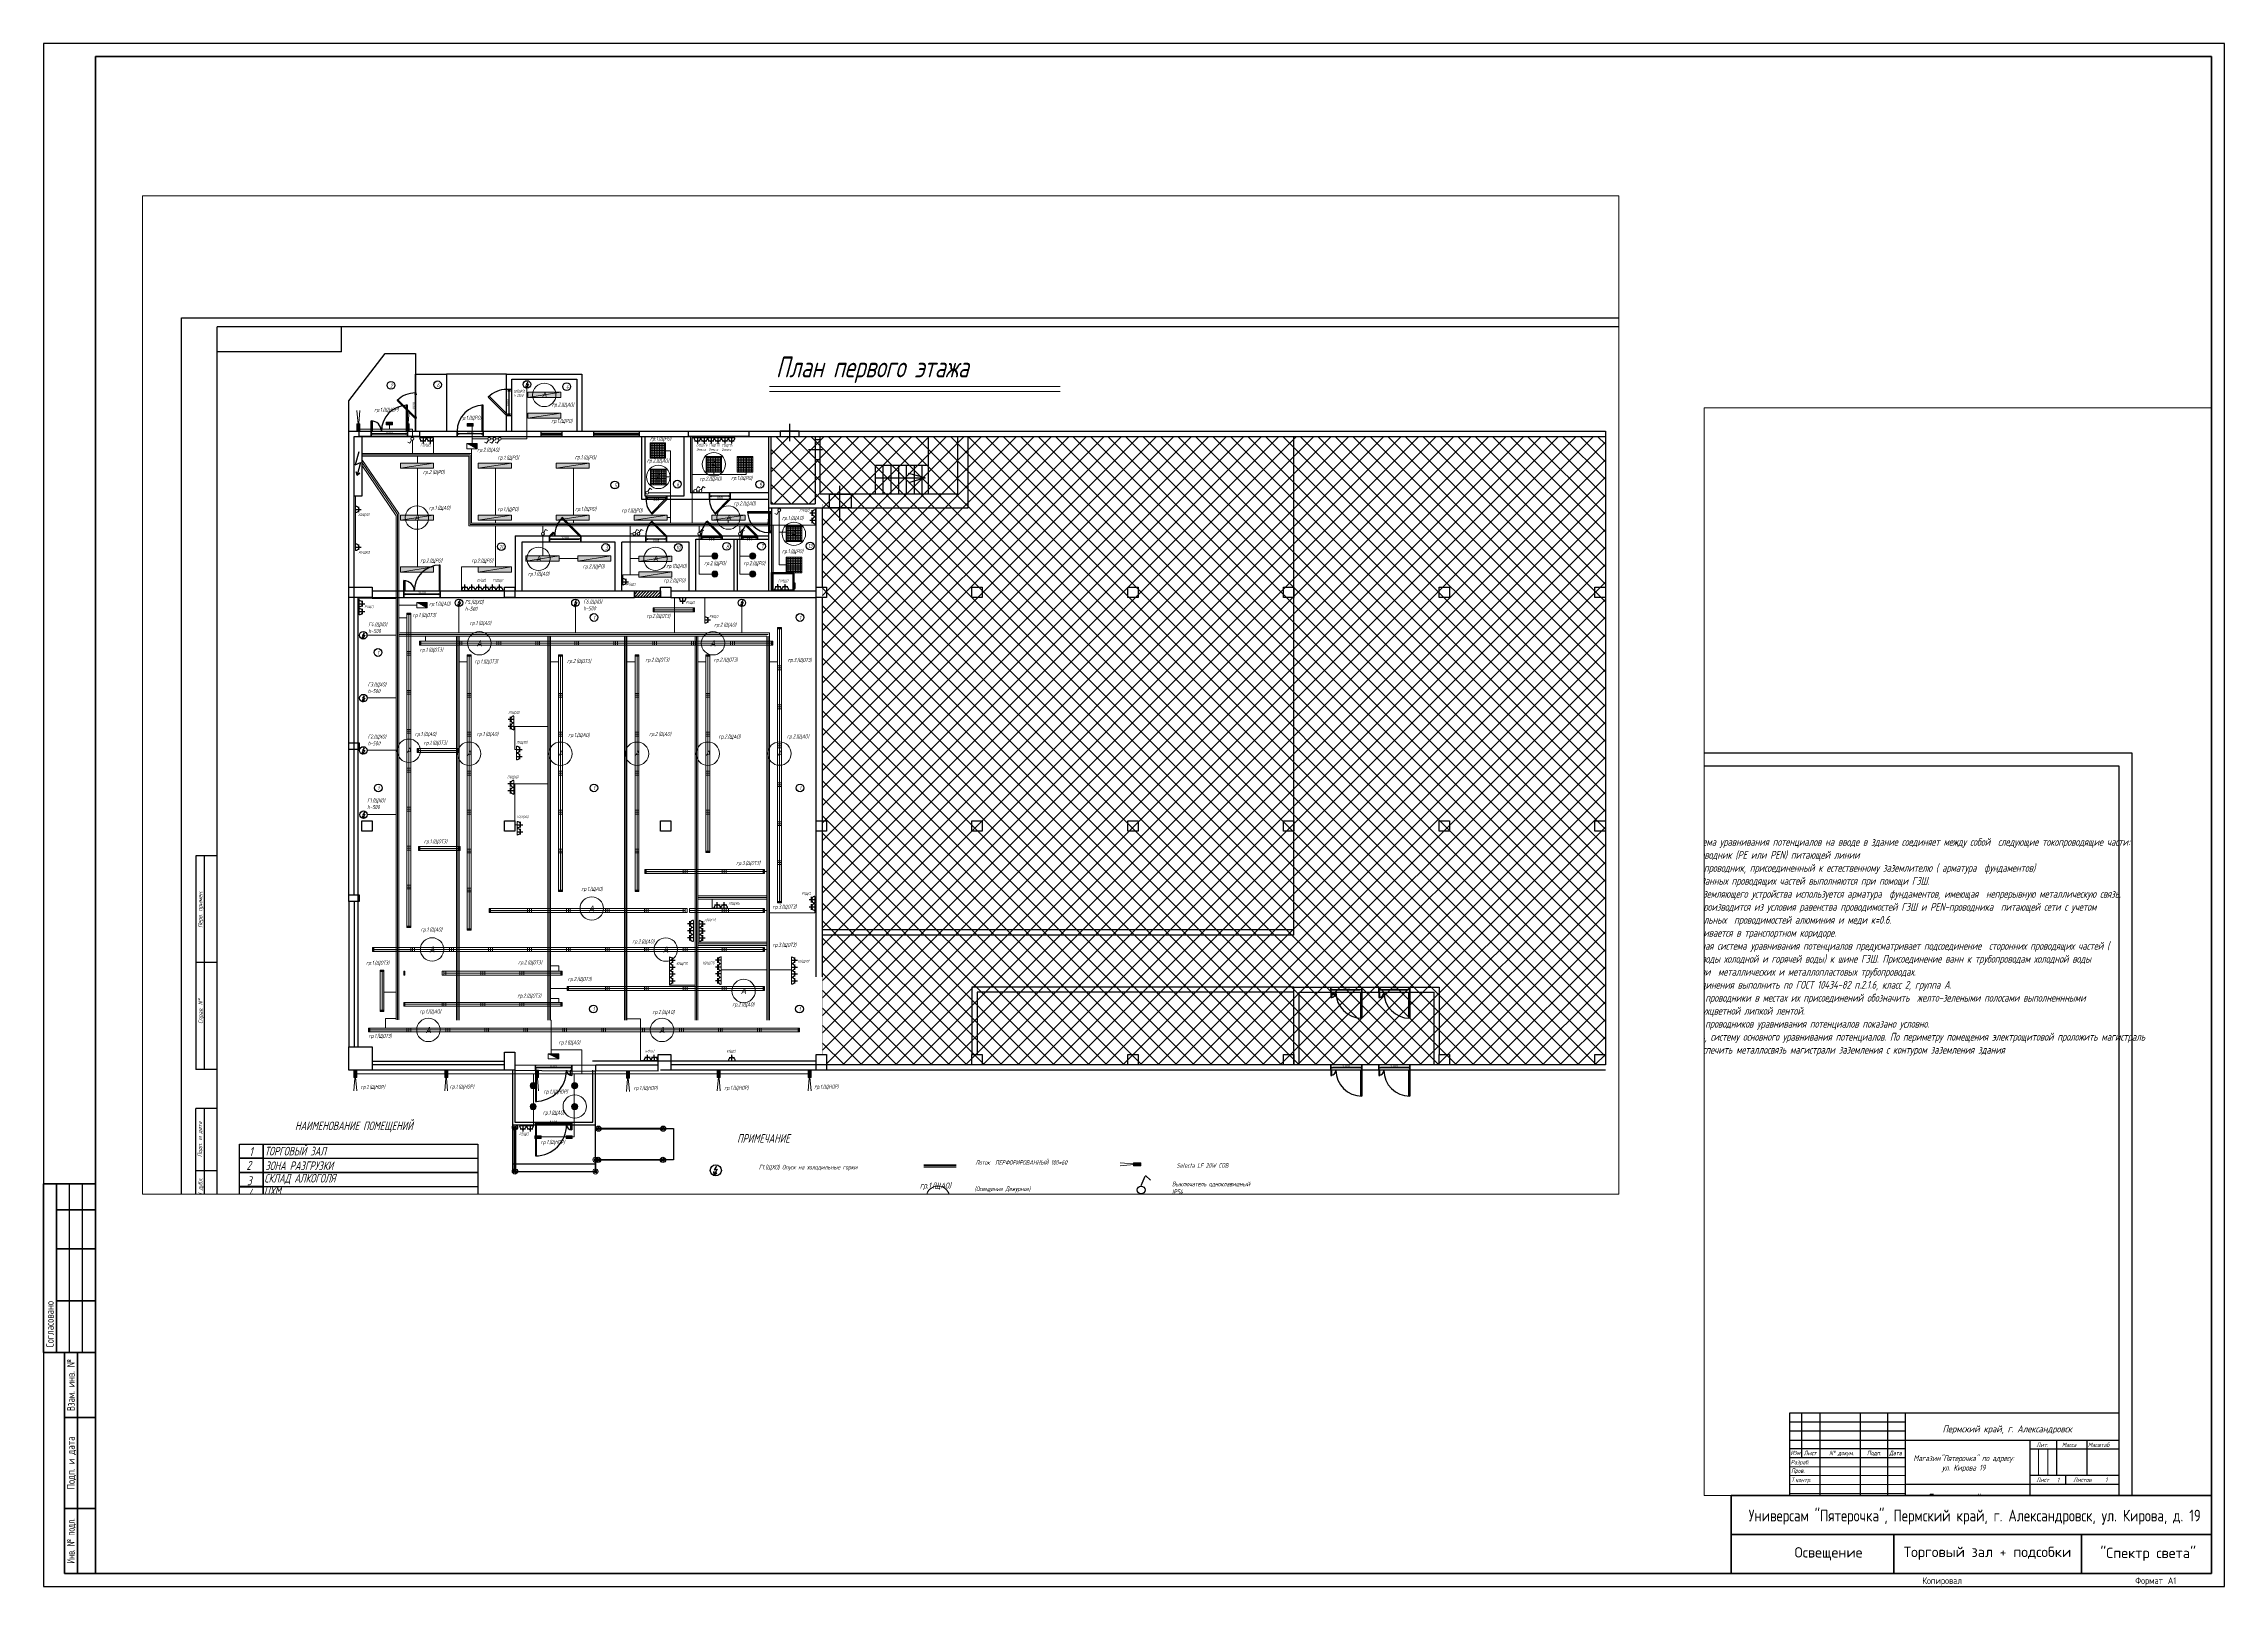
# Paper-space layout 'Свет' of a CAD drawing. Extents: x 0 to 840, y 0 to 594.
# The model-space entities are those that its viewports show. They can reach past a viewport. Long polylines and large blocks are cut down to what shows.
import ezdxf
from ezdxf.enums import TextEntityAlignment as Align

# ---------------------------------------------------------------- set-up
doc = ezdxf.new("R2010")
doc.units = 0
doc.header["$LTSCALE"] = 50
doc.header["$PDMODE"] = 34
doc.header["$PDSIZE"] = 20
for name, pattern in [('ACAD_ISO10W100', [18.5, 12, -3, 0.5, -3]), ('CENTER2', [7.14375, 4.7625, -0.79375, 0.79375, -0.79375]), ('HIDDEN2', [4.7625, 3.175, -1.5875])]:
    doc.linetypes.add(name, pattern=pattern)
doc.layers.get('0').update_dxf_attribs({"linetype": 'CONTINUOUS'})
doc.layers.get('Defpoints').update_dxf_attribs({"linetype": 'CONTINUOUS'})
for name, color, linetype, lineweight in [('_Стены-существующие', 7, 'CONTINUOUS', 30), ('KF о-рудование', 10, 'CONTINUOUS', 20), ('RAMKA', 7, 'CONTINUOUS', 15), ('Основная', 7, 'CONTINUOUS', 40), ('СЛ - Свет', 1, 'CONTINUOUS', 5), ('СЛ - текст', 7, 'CONTINUOUS', 13), ('Стены', 7, 'CONTINUOUS', 35), ('текст', 250, 'CONTINUOUS', 20), ('тонкая', 7, 'CONTINUOUS', 20)]:
    doc.layers.add(name, color=color, linetype=linetype, lineweight=lineweight)
for name, color, linetype in [('Colums', 25, 'CONTINUOUS'), ('Dim', 7, 'CONTINUOUS'), ('FORMATKA', 7, 'CONTINUOUS'), ('KONTUR', 7, 'CONTINUOUS'), ('ST', 7, 'CONTINUOUS'), ('Двери', 76, 'CONTINUOUS'), ('Прикасс', 210, 'CONTINUOUS'), ('Холодильное', 5, 'CONTINUOUS')]:
    doc.layers.add(name, color=color, linetype=linetype)
doc.layers.add('SHTAMP_Ном_пера__98', color=7, linetype='CONTINUOUS', lineweight=25, true_color=0x1f1f1f)
doc.styles.add('GOST 2.304', font='CS_Gost2304.shx')
doc.styles.add('ROMANS', font='romans.shx', dxfattribs={"width": 0.7, "oblique": 15, "height": 1})
doc.styles.get("Standard").update_dxf_attribs({"font": 'isocpeur.ttf'})
doc.styles.add('STANDART', font='txt.shx', dxfattribs={"width": 0.7, "height": 3})
doc.styles.add('T - Standard', font='isocpeur.ttf')
doc.styles.add('Станд1', font='arial.ttf', dxfattribs={"width": 0.8, "oblique": 10})
doc.styles.add('стиль1', font='romans.shx', dxfattribs={"width": 0.75, "oblique": 15, "height": 3.5})
doc.dimstyles.get("Standard").update_dxf_attribs({"dimscale": 0, "dimtxt": 180, "dimasz": 75, "dimexe": 0, "dimexo": 0, "dimgap": 30, "dimtad": 1, "dimdec": 0, "dimdsep": 46, "dimtxsty": 'Standard', "dimblk1": 'OPEN30', "dimblk2": 'OPEN30', "dimsah": 1, "dimcen": 25, "dimadec": 0, "dimazin": 0, "dimtfac": 1, "dimtdec": 0, "dimtmove": 0, "dimatfit": 3, "dimldrblk": 'OPEN30', "dimfxl": 1, "dimtolj": 1, "dimtzin": 0, "dimarcsym": 0})

# ---------------------------------------------------------------- blocks, each defined once
blk = doc.blocks.new('_OPEN30')
at = {"color": 0, "linetype": 'ByBlock'}
for p, q in [((-1, 0.3), (0, 0)), ((0, 0), (-1, -0.3)), ((0, 0), (-1, 0))]:
    blk.add_line(p, q, dxfattribs=at)
blk = doc.blocks.new('*D58')
at = {"layer": 'Defpoints', "color": 0, "transparency": 16777216}
for p in [(-1000, -50), (-1000, -100), (0, -100)]:
    blk.add_point(p, dxfattribs=at)
at = {"layer": 'Dim', "color": 0, "lineweight": -2, "transparency": 16777216}
for p, q in [((-1000, -50), (-1000, -100)), ((-75, -100), (-925, -100))]:
    blk.add_line(p, q, dxfattribs=at)
at = {"layer": 'Dim', "color": 0, "lineweight": -2, "transparency": 16777216, "xscale": 75, "yscale": 75, "zscale": 75, "rotation": 180}
blk.add_blockref('_OPEN30', (-1000, -100), dxfattribs=at)
at = {"layer": 'Dim', "color": 0, "lineweight": -2, "transparency": 16777216, "xscale": 75, "yscale": 75, "zscale": 75}
blk.add_blockref('_OPEN30', (0, -100), dxfattribs=at)
at = {"layer": 'Dim', "color": 0, "transparency": 16777216, "insert": (-500, -30), "char_height": 100, "attachment_point": 5}
blk.add_mtext('\\A1;1000', dxfattribs=at)
blk = doc.blocks.new('*D60')
at = {"layer": 'Defpoints', "color": 0, "transparency": 16777216}
for p in [(-1200, -138), (200, -75), (200, -138)]:
    blk.add_point(p, dxfattribs=at)
at = {"layer": 'Dim', "color": 0, "lineweight": -2, "transparency": 16777216}
for p, q in [((-1200, -138), (-1200, -75)), ((-1125, -75), (125, -75)), ((200, -138), (200, -75))]:
    blk.add_line(p, q, dxfattribs=at)
at = {"layer": 'Dim', "color": 0, "lineweight": -2, "transparency": 16777216, "xscale": 75, "yscale": 75, "zscale": 75, "rotation": 180}
blk.add_blockref('_OPEN30', (-1200, -75), dxfattribs=at)
at = {"layer": 'Dim', "color": 0, "lineweight": -2, "transparency": 16777216, "xscale": 75, "yscale": 75, "zscale": 75}
blk.add_blockref('_OPEN30', (200, -75), dxfattribs=at)
at = {"layer": 'Dim', "color": 0, "transparency": 16777216, "insert": (-500, -20), "char_height": 100, "attachment_point": 5}
blk.add_mtext('\\A1;1400', dxfattribs=at)
blk = doc.blocks.new('*D62')
at = {"layer": 'Defpoints', "color": 0, "transparency": 16777216}
for p in [(-1200, -87), (200, -25), (200, -87)]:
    blk.add_point(p, dxfattribs=at)
at = {"layer": 'Dim', "color": 0, "lineweight": -2, "transparency": 16777216}
for p, q in [((-1200, -87), (-1200, -25)), ((-1125, -25), (125, -25)), ((200, -87), (200, -25))]:
    blk.add_line(p, q, dxfattribs=at)
at = {"layer": 'Dim', "color": 0, "lineweight": -2, "transparency": 16777216, "xscale": 75, "yscale": 75, "zscale": 75, "rotation": 180}
blk.add_blockref('_OPEN30', (-1200, -25), dxfattribs=at)
at = {"layer": 'Dim', "color": 0, "lineweight": -2, "transparency": 16777216, "xscale": 75, "yscale": 75, "zscale": 75}
blk.add_blockref('_OPEN30', (200, -25), dxfattribs=at)
at = {"layer": 'Dim', "color": 0, "transparency": 16777216, "insert": (-500, 30), "char_height": 100, "attachment_point": 5}
blk.add_mtext('\\A1;1400', dxfattribs=at)
blk = doc.blocks.new('*D64')
at = {"layer": 'Defpoints', "color": 0, "transparency": 16777216}
for p in [(-400, -37.5), (-400, -100), (1000, -37.5)]:
    blk.add_point(p, dxfattribs=at)
at = {"layer": 'Dim', "color": 0, "lineweight": -2, "transparency": 16777216}
for p, q in [((-400, -37.5), (-400, -100)), ((925, -100), (-325, -100)), ((1000, -37.5), (1000, -100))]:
    blk.add_line(p, q, dxfattribs=at)
at = {"layer": 'Dim', "color": 0, "lineweight": -2, "transparency": 16777216, "xscale": 75, "yscale": 75, "zscale": 75, "rotation": 180}
blk.add_blockref('_OPEN30', (-400, -100), dxfattribs=at)
at = {"layer": 'Dim', "color": 0, "lineweight": -2, "transparency": 16777216, "xscale": 75, "yscale": 75, "zscale": 75}
blk.add_blockref('_OPEN30', (1000, -100), dxfattribs=at)
at = {"layer": 'Dim', "color": 0, "transparency": 16777216, "insert": (300, -45), "char_height": 100, "attachment_point": 5}
blk.add_mtext('\\A1;1400', dxfattribs=at)
blk = doc.blocks.new('*U14')
at = {"layer": 'Прикасс', "color": 1}
blk.add_lwpolyline([(0, 0), (0, 15), (2500, 15), (2500, -15), (0, -15), (0, 0)], dxfattribs=at)
for centre, radius in [((0, 0), 100), ((0, 0), 50), ((0, 0), 25), ((2500, 0), 100), ((2500, 0), 50), ((2500, 0), 25)]:
    blk.add_circle(centre, radius, dxfattribs=at)
blk = doc.blocks.new('*D34')
at = {"layer": 'Defpoints', "color": 0, "transparency": 16777216}
for p in [(-800, -12.5), (-800, -62.5), (0, -62.5)]:
    blk.add_point(p, dxfattribs=at)
at = {"layer": 'Dim', "color": 0, "lineweight": -2, "transparency": 16777216}
for p, q in [((-800, -12.5), (-800, -62.5)), ((-75, -62.5), (-725, -62.5))]:
    blk.add_line(p, q, dxfattribs=at)
at = {"layer": 'Dim', "color": 0, "lineweight": -2, "transparency": 16777216, "xscale": 75, "yscale": 75, "zscale": 75, "rotation": 180}
blk.add_blockref('_OPEN30', (-800, -62.5), dxfattribs=at)
at = {"layer": 'Dim', "color": 0, "lineweight": -2, "transparency": 16777216, "xscale": 75, "yscale": 75, "zscale": 75}
blk.add_blockref('_OPEN30', (0, -62.5), dxfattribs=at)
at = {"layer": 'Dim', "color": 0, "transparency": 16777216, "insert": (-400, 7.5), "char_height": 100, "attachment_point": 5}
blk.add_mtext('\\A1;800', dxfattribs=at)
blk = doc.blocks.new('*U81')
at = {"layer": 'Холодильное'}
blk.add_hatch(color=256, dxfattribs=at).paths.add_polyline_path([(710, 0), (0, 0), (0, -860), (30, -860), (30, -30), (680, -30), (680, -860), (710, -860)])
for p, q in [((30, -830), (680, -830)), ((30, -845), (680, -845)), ((30, -860), (680, -860))]:
    blk.add_line(p, q)
blk.add_lwpolyline([(120, -860), (120, -890), (100, -890), (100, -910), (300, -910), (300, -890), (280, -890), (280, -860), (260, -860), (260, -890), (140, -890), (140, -860), (120, -860)])
at = {"layer": 'Холодильное', "color": 5}
for points in [[(0, 0), (710, 0), (710, -860), (0, -860)], [(30, -30), (680, -30), (680, -860), (30, -860)]]:
    blk.add_lwpolyline(points, close=True, dxfattribs=at)
blk = doc.blocks.new('*D66')
at = {"layer": 'Defpoints', "color": 0, "transparency": 16777216}
for p in [(-400, -62), (-400, -125), (1000, -62)]:
    blk.add_point(p, dxfattribs=at)
at = {"layer": 'Dim', "color": 0, "lineweight": -2, "transparency": 16777216}
for p, q in [((-400, -62), (-400, -125)), ((925, -125), (-325, -125)), ((1000, -62), (1000, -125))]:
    blk.add_line(p, q, dxfattribs=at)
at = {"layer": 'Dim', "color": 0, "lineweight": -2, "transparency": 16777216, "xscale": 75, "yscale": 75, "zscale": 75, "rotation": 180}
blk.add_blockref('_OPEN30', (-400, -125), dxfattribs=at)
at = {"layer": 'Dim', "color": 0, "lineweight": -2, "transparency": 16777216, "xscale": 75, "yscale": 75, "zscale": 75}
blk.add_blockref('_OPEN30', (1000, -125), dxfattribs=at)
at = {"layer": 'Dim', "color": 0, "transparency": 16777216, "insert": (300, -70), "char_height": 100, "attachment_point": 5}
blk.add_mtext('\\A1;1400', dxfattribs=at)
blk = doc.blocks.new('*D68')
at = {"layer": 'Defpoints', "color": 0, "transparency": 16777216}
for p in [(0, -125), (800, -75), (800, -125)]:
    blk.add_point(p, dxfattribs=at)
at = {"layer": 'Dim', "color": 0, "lineweight": -2, "transparency": 16777216}
for p, q in [((75, -125), (725, -125)), ((800, -75), (800, -125))]:
    blk.add_line(p, q, dxfattribs=at)
at = {"layer": 'Dim', "color": 0, "lineweight": -2, "transparency": 16777216, "xscale": 75, "yscale": 75, "zscale": 75, "rotation": 180}
blk.add_blockref('_OPEN30', (0, -125), dxfattribs=at)
at = {"layer": 'Dim', "color": 0, "lineweight": -2, "transparency": 16777216, "xscale": 75, "yscale": 75, "zscale": 75}
blk.add_blockref('_OPEN30', (800, -125), dxfattribs=at)
at = {"layer": 'Dim', "color": 0, "transparency": 16777216, "insert": (400, -55), "char_height": 100, "attachment_point": 5}
blk.add_mtext('\\A1;800', dxfattribs=at)
blk = doc.blocks.new('*D70')
at = {"layer": 'Defpoints', "color": 0, "transparency": 16777216}
for p in [(0, -63), (800, -13), (800, -63)]:
    blk.add_point(p, dxfattribs=at)
at = {"layer": 'Dim', "color": 0, "lineweight": -2, "transparency": 16777216}
for p, q in [((75, -63), (725, -63)), ((800, -13), (800, -63))]:
    blk.add_line(p, q, dxfattribs=at)
at = {"layer": 'Dim', "color": 0, "lineweight": -2, "transparency": 16777216, "xscale": 75, "yscale": 75, "zscale": 75, "rotation": 180}
blk.add_blockref('_OPEN30', (0, -63), dxfattribs=at)
at = {"layer": 'Dim', "color": 0, "lineweight": -2, "transparency": 16777216, "xscale": 75, "yscale": 75, "zscale": 75}
blk.add_blockref('_OPEN30', (800, -63), dxfattribs=at)
at = {"layer": 'Dim', "color": 0, "transparency": 16777216, "insert": (400, 7), "char_height": 100, "attachment_point": 5}
blk.add_mtext('\\A1;800', dxfattribs=at)
blk = doc.blocks.new('*D72')
at = {"layer": 'Defpoints', "color": 0, "transparency": 16777216}
for p in [(0, 62), (800, 62), (800, 12)]:
    blk.add_point(p, dxfattribs=at)
at = {"layer": 'Dim', "color": 0, "lineweight": -2, "transparency": 16777216}
for p, q in [((75, 62), (725, 62)), ((800, 12), (800, 62))]:
    blk.add_line(p, q, dxfattribs=at)
at = {"layer": 'Dim', "color": 0, "lineweight": -2, "transparency": 16777216, "xscale": 75, "yscale": 75, "zscale": 75, "rotation": 180}
blk.add_blockref('_OPEN30', (0, 62), dxfattribs=at)
at = {"layer": 'Dim', "color": 0, "lineweight": -2, "transparency": 16777216, "xscale": 75, "yscale": 75, "zscale": 75}
blk.add_blockref('_OPEN30', (800, 62), dxfattribs=at)
at = {"layer": 'Dim', "color": 0, "transparency": 16777216, "insert": (400, 132), "char_height": 100, "attachment_point": 5}
blk.add_mtext('\\A1;800', dxfattribs=at)
blk = doc.blocks.new('*D74')
at = {"layer": 'Defpoints', "color": 0, "transparency": 16777216}
for p in [(0, 125), (800, 125), (800, 75)]:
    blk.add_point(p, dxfattribs=at)
at = {"layer": 'Dim', "color": 0, "lineweight": -2, "transparency": 16777216}
for p, q in [((75, 125), (725, 125)), ((800, 75), (800, 125))]:
    blk.add_line(p, q, dxfattribs=at)
at = {"layer": 'Dim', "color": 0, "lineweight": -2, "transparency": 16777216, "xscale": 75, "yscale": 75, "zscale": 75, "rotation": 180}
blk.add_blockref('_OPEN30', (0, 125), dxfattribs=at)
at = {"layer": 'Dim', "color": 0, "lineweight": -2, "transparency": 16777216, "xscale": 75, "yscale": 75, "zscale": 75}
blk.add_blockref('_OPEN30', (800, 125), dxfattribs=at)
at = {"layer": 'Dim', "color": 0, "transparency": 16777216, "insert": (400, 195), "char_height": 100, "attachment_point": 5}
blk.add_mtext('\\A1;800', dxfattribs=at)
blk = doc.blocks.new('*D76')
at = {"layer": 'Defpoints', "color": 0, "transparency": 16777216}
for p in [(-200, -62), (-200, -125), (1000, -62)]:
    blk.add_point(p, dxfattribs=at)
at = {"layer": 'Dim', "color": 0, "lineweight": -2, "transparency": 16777216}
for p, q in [((-200, -62), (-200, -125)), ((925, -125), (-125, -125)), ((1000, -62), (1000, -125))]:
    blk.add_line(p, q, dxfattribs=at)
at = {"layer": 'Dim', "color": 0, "lineweight": -2, "transparency": 16777216, "xscale": 75, "yscale": 75, "zscale": 75, "rotation": 180}
blk.add_blockref('_OPEN30', (-200, -125), dxfattribs=at)
at = {"layer": 'Dim', "color": 0, "lineweight": -2, "transparency": 16777216, "xscale": 75, "yscale": 75, "zscale": 75}
blk.add_blockref('_OPEN30', (1000, -125), dxfattribs=at)
at = {"layer": 'Dim', "color": 0, "transparency": 16777216, "insert": (400, -70), "char_height": 100, "attachment_point": 5}
blk.add_mtext('\\A1;1200', dxfattribs=at)
blk = doc.blocks.new('*D78')
at = {"layer": 'Defpoints', "color": 0, "transparency": 16777216}
for p in [(1000, 42), (0, -8), (1000, -8)]:
    blk.add_point(p, dxfattribs=at)
at = {"layer": 'Dim', "color": 0, "lineweight": -2, "transparency": 16777216}
for p, q in [((1000, 42), (1000, -8)), ((75, -8), (925, -8))]:
    blk.add_line(p, q, dxfattribs=at)
at = {"layer": 'Dim', "color": 0, "lineweight": -2, "transparency": 16777216, "xscale": 75, "yscale": 75, "zscale": 75, "rotation": 180}
blk.add_blockref('_OPEN30', (0, -8), dxfattribs=at)
at = {"layer": 'Dim', "color": 0, "lineweight": -2, "transparency": 16777216, "xscale": 75, "yscale": 75, "zscale": 75}
blk.add_blockref('_OPEN30', (1000, -8), dxfattribs=at)
at = {"layer": 'Dim', "color": 0, "transparency": 16777216, "insert": (500, 62), "char_height": 100, "attachment_point": 5}
blk.add_mtext('\\A1;1000', dxfattribs=at)
blk = doc.blocks.new('*D80')
at = {"layer": 'Defpoints', "color": 0, "transparency": 16777216}
for p in [(0, -100), (1000, -50), (1000, -100)]:
    blk.add_point(p, dxfattribs=at)
at = {"layer": 'Dim', "color": 0, "lineweight": -2, "transparency": 16777216}
for p, q in [((75, -100), (925, -100)), ((1000, -50), (1000, -100))]:
    blk.add_line(p, q, dxfattribs=at)
at = {"layer": 'Dim', "color": 0, "lineweight": -2, "transparency": 16777216, "xscale": 75, "yscale": 75, "zscale": 75, "rotation": 180}
blk.add_blockref('_OPEN30', (0, -100), dxfattribs=at)
at = {"layer": 'Dim', "color": 0, "lineweight": -2, "transparency": 16777216, "xscale": 75, "yscale": 75, "zscale": 75}
blk.add_blockref('_OPEN30', (1000, -100), dxfattribs=at)
at = {"layer": 'Dim', "color": 0, "transparency": 16777216, "insert": (500, -30), "char_height": 100, "attachment_point": 5}
blk.add_mtext('\\A1;1000', dxfattribs=at)
blk = doc.blocks.new('*D83')
at = {"layer": 'Defpoints', "color": 0, "transparency": 16777216}
for p in [(-200, -25), (-200, -87), (1000, -87)]:
    blk.add_point(p, dxfattribs=at)
at = {"layer": 'Dim', "color": 0, "lineweight": -2, "transparency": 16777216}
for p, q in [((-200, -87), (-200, -25)), ((925, -25), (-125, -25)), ((1000, -87), (1000, -25))]:
    blk.add_line(p, q, dxfattribs=at)
at = {"layer": 'Dim', "color": 0, "lineweight": -2, "transparency": 16777216, "xscale": 75, "yscale": 75, "zscale": 75, "rotation": 180}
blk.add_blockref('_OPEN30', (-200, -25), dxfattribs=at)
at = {"layer": 'Dim', "color": 0, "lineweight": -2, "transparency": 16777216, "xscale": 75, "yscale": 75, "zscale": 75}
blk.add_blockref('_OPEN30', (1000, -25), dxfattribs=at)
at = {"layer": 'Dim', "color": 0, "transparency": 16777216, "insert": (400, 30), "char_height": 100, "attachment_point": 5}
blk.add_mtext('\\A1;1200', dxfattribs=at)
blk = doc.blocks.new('*D85')
at = {"layer": 'Defpoints', "color": 0, "transparency": 16777216}
for p in [(-200, -25), (-200, -87), (1000, -87)]:
    blk.add_point(p, dxfattribs=at)
at = {"layer": 'Dim', "color": 0, "lineweight": -2, "transparency": 16777216}
for p, q in [((-200, -87), (-200, -25)), ((925, -25), (-125, -25)), ((1000, -87), (1000, -25))]:
    blk.add_line(p, q, dxfattribs=at)
at = {"layer": 'Dim', "color": 0, "lineweight": -2, "transparency": 16777216, "xscale": 75, "yscale": 75, "zscale": 75, "rotation": 180}
blk.add_blockref('_OPEN30', (-200, -25), dxfattribs=at)
at = {"layer": 'Dim', "color": 0, "lineweight": -2, "transparency": 16777216, "xscale": 75, "yscale": 75, "zscale": 75}
blk.add_blockref('_OPEN30', (1000, -25), dxfattribs=at)
at = {"layer": 'Dim', "color": 0, "transparency": 16777216, "insert": (400, 30), "char_height": 100, "attachment_point": 5}
blk.add_mtext('\\A1;1200', dxfattribs=at)
blk = doc.blocks.new('*U172')
at = {"layer": 'СЛ - Свет', "ltscale": 100}
h = blk.add_hatch(color=5, dxfattribs=at)
h.dxf.hatch_style = 1
h.paths.add_polyline_path([(0, 58), (286, 58), (286, -58), (0, -58)])
at = {"layer": 'СЛ - Свет', "color": 5}
blk.add_lwpolyline([(0, 58), (286, 58), (286, -58), (0, -58)], close=True, dxfattribs=at)
at = {"layer": 'СЛ - Свет', "color": 5, "linetype": 'Continuous'}
for points in [[(143, 0), (800, 57)], [(143, 0), (800, -57)]]:
    blk.add_lwpolyline(points, dxfattribs=at)
blk = doc.blocks.new('СЛ - БАП')
at = {"layer": 'СЛ - Свет', "color": 5}
blk.add_circle((0, 0), 450, dxfattribs=at)
at = {"layer": 'СЛ - Свет', "color": 5, "linetype": 'Continuous', "insert": (0, 0), "char_height": 232.4, "attachment_point": 5, "style": 'Станд1'}
blk.add_mtext('А ', dxfattribs=at)
blk = doc.blocks.new('СЛ - ТЗ ввод')
at = {"layer": 'СЛ - Свет'}
h = blk.add_hatch(color=5, dxfattribs=at)
h.dxf.hatch_style = 1
h.paths.add_polyline_path([(0, 75), (0, -75), (-50, -75), (-50, 75)])
at = {"layer": 'СЛ - Свет', "color": 5}
for p, q in [((-50, -75), (-50, 75)), ((-50, 75), (0, 75)), ((0, 75), (0, -75)), ((0, -75), (-50, -75))]:
    blk.add_line(p, q, dxfattribs=at)
blk = doc.blocks.new('СЛ - ТЗ перемычка')
at = {"layer": 'СЛ - Свет', "color": 0}
blk.add_lwpolyline([(73, 75), (73, -75), (-73, -75), (-73, 75)], close=True, dxfattribs=at)
blk = doc.blocks.new('СЛ - ТЗ с-system med')
at = {"layer": 'СЛ - Свет'}
blk.add_line((0, 0), (1500, 0), dxfattribs=at)
blk.add_lwpolyline([(0, -75), (1500, -75), (1500, 75), (0, 75), (0, -75)], dxfattribs=at)
blk = doc.blocks.new('СЛ - ТЗ с-system end')
h = blk.add_hatch(color=1)
h.dxf.hatch_style = 1
h.paths.add_polyline_path([(1500, 75), (0, 75), (0, 0), (1500, 0)])
at = {"layer": 'СЛ - Свет'}
blk.add_line((0, 0), (1500, 0), dxfattribs=at)
blk.add_lwpolyline([(0, -75), (1500, -75), (1500, 75), (0, 75), (0, -75)], dxfattribs=at)
blk = doc.blocks.new('СЛ - ТЗ с-system фрукты end')
h = blk.add_hatch(color=5)
h.dxf.hatch_style = 1
h.paths.add_polyline_path([(1500, 75), (0, 75), (0, 0), (1500, 0)])
at = {"layer": 'СЛ - Свет', "color": 5}
blk.add_line((0, 0), (1500, 0), dxfattribs=at)
blk.add_lwpolyline([(0, -75), (1500, -75), (1500, 75), (0, 75), (0, -75)], dxfattribs=at)
blk = doc.blocks.new('СЛ - ТЗ с-system фрукты med')
at = {"layer": 'СЛ - Свет', "color": 5}
blk.add_line((0, 0), (1500, 0), dxfattribs=at)
blk.add_lwpolyline([(0, -75), (1500, -75), (1500, 75), (0, 75), (0, -75)], dxfattribs=at)
blk = doc.blocks.new('СЛ - ПП 600x600')
at = {"layer": 'СЛ - Свет', "color": 3, "ltscale": 5}
for p, q in [((-300, 300), (300, 300)), ((-300, -300), (-300, 300)), ((300, 300), (300, -300)), ((300, -300), (-300, -300))]:
    blk.add_line(p, q, dxfattribs=at)
at = {"layer": 'СЛ - Свет', "color": 3, "ltscale": 100}
for p, q in [((300, 254), (-300, 254)), ((300, 190.5), (-300, 190.5)), ((300, 127), (-300, 127)), ((300, 63.5), (-300, 63.5)), ((300, 0), (-300, 0)), ((-254, -300), (-254, 300)), ((-190.5, -300), (-190.5, 300)), ((-127, -300), (-127, 300)), ((-63.5, -300), (-63.5, 300)), ((0, -300), (0, 300)), ((63.5, -300), (63.5, 300)), ((127, -300), (127, 300)), ((190.5, -300), (190.5, 300)), ((254, -300), (254, 300)), ((300, -63.5), (-300, -63.5)), ((300, -127), (-300, -127)), ((300, -190.5), (-300, -190.5)), ((300, -254), (-300, -254))]:
    blk.add_line(p, q, dxfattribs=at)
blk = doc.blocks.new('*U176')
at = {"layer": 'СЛ - Свет'}
h = blk.add_hatch(color=256, dxfattribs=at)
h.dxf.hatch_style = 1
h.paths.add_polyline_path([(-637.5, -100), (-637.5, 100), (637.5, 100), (637.5, -100)])
blk.add_line((-637.5, -100), (637.5, 100), dxfattribs=at)
blk.add_lwpolyline([(-637.5, -100), (-637.5, 100), (637.5, 100), (637.5, -100), (-637.5, -100)], dxfattribs=at)
blk = doc.blocks.new('СЛ - ПП Delta')
at = {"layer": 'СЛ - Свет', "ltscale": 100}
h = blk.add_hatch(color=6, dxfattribs=at)
h.dxf.hatch_style = 1
edge = h.paths.add_edge_path()
edge.add_arc((0, 0), 118, 0, 360)
at = {"layer": 'СЛ - Свет', "color": 6}
blk.add_circle((0, 0), 118, dxfattribs=at)
blk = doc.blocks.new('*U171')
at = {"layer": 'СЛ - Свет'}
h = blk.add_hatch(color=6, dxfattribs=at)
h.dxf.hatch_style = 1
h.paths.add_polyline_path([(-118, 0), (118, 0), (118, -100), (-118, -100)])
at = {"layer": 'СЛ - Свет', "color": 6}
blk.add_lwpolyline([(-118, 0), (118, 0), (118, -100), (-118, -100), (-118, 0)], dxfattribs=at)
blk = doc.blocks.new('*U173')
at = {"layer": 'СЛ - Свет'}
h = blk.add_hatch(color=256, dxfattribs=at)
h.dxf.hatch_style = 1
h.paths.add_polyline_path([(200, -100), (200, 100), (-200, 100)])
blk.add_line((200, -100), (-200, 100), dxfattribs=at)
blk.add_lwpolyline([(-200, -100), (-200, 100), (200, 100), (200, 100), (200, -100), (-200, -100)], dxfattribs=at)
blk = doc.blocks.new('A$C13DD72D5')
at = {"layer": 'СЛ - текст'}
for p, q in [((-100, -173), (-178, -127)), ((-28, -49), (-100, -173))]:
    blk.add_line(p, q, dxfattribs=at)
blk.add_circle((0, 0), 56.3, dxfattribs=at)
blk = doc.blocks.new('A$C61E40655')
at = {"layer": 'Стены', "linetype": 'ByBlock', "lineweight": 15}
blk.add_line((197, 0), (-197, 0), dxfattribs=at)
at = {"layer": 'Стены', "color": 0, "linetype": 'ByBlock', "lineweight": 25}
for p, q in [((0, 0), (1, -343)), ((158, -198), (-162, -199))]:
    blk.add_line(p, q, dxfattribs=at)
blk.add_arc((0, -1), 197, 179.80035, 0.19965, dxfattribs=at)
blk = doc.blocks.new('*D188')
at = {"layer": 'Defpoints', "color": 0, "transparency": 16777216}
for p in [(0, 62), (600, 62), (600, 12)]:
    blk.add_point(p, dxfattribs=at)
at = {"layer": 'Dim', "color": 0, "lineweight": -2, "transparency": 16777216}
for p, q in [((75, 62), (525, 62)), ((600, 12), (600, 62))]:
    blk.add_line(p, q, dxfattribs=at)
at = {"layer": 'Dim', "color": 0, "lineweight": -2, "transparency": 16777216, "xscale": 75, "yscale": 75, "zscale": 75, "rotation": 180}
blk.add_blockref('_OPEN30', (0, 62), dxfattribs=at)
at = {"layer": 'Dim', "color": 0, "lineweight": -2, "transparency": 16777216, "xscale": 75, "yscale": 75, "zscale": 75}
blk.add_blockref('_OPEN30', (600, 62), dxfattribs=at)
at = {"layer": 'Dim', "color": 0, "transparency": 16777216, "insert": (300, 132), "char_height": 100, "attachment_point": 5}
blk.add_mtext('\\A1;600', dxfattribs=at)
blk = doc.blocks.new('A$C02BE7540')
at = {"color": 0, "linetype": 'ByBlock', "lineweight": 25}
for p, q in [((51, -76), (-41, -221)), ((-41, -221), (84, -195)), ((84, -195), (-41, -414))]:
    blk.add_line(p, q, dxfattribs=at)
blk.add_lwpolyline([(-46, -424), (59, -351), (-57, -296)], close=True, dxfattribs=at)
blk.add_circle((0, -215), 215, dxfattribs=at)
blk = doc.blocks.new('*U57')
at = {"layer": 'Двери'}
blk.add_lwpolyline([(0, 0), (0, 1000), (-43.75, 1000), (-43.75, 0)], close=True, dxfattribs=at)
blk.add_arc((0, 0), 1000, 90, 180, dxfattribs=at)
at = {"layer": 'Стены'}
for p, q in [((0, 0), (0, -200)), ((-1000, 0), (-1000, -200))]:
    blk.add_line(p, q, dxfattribs=at)
at = {"layer": 'Dim'}
dim = blk.add_linear_dim(base=(-1000, -100), p1=(0, -100), p2=(-1000, -50), angle=180, dimstyle='Standard', override={"dimscale": 1, "dimtxt": 100, "dimgap": 20, "dimarcsym": 2}, dxfattribs=at)
dim.commit()
dim.dimension.update_dxf_attribs({"geometry": '*D58', "text_midpoint": (-500, -30)})
blk = doc.blocks.new('*U59')
at = {"layer": 'Двери'}
for points in [[(-1200, -125), (-1200, -1325), (-1156, -1325), (-1156, -125)], [(200, -125), (200, -325), (156, -325), (156, -125)]]:
    blk.add_lwpolyline(points, close=True, dxfattribs=at)
for centre, radius, start, end in [((-1200, -125), 1200, 270, 0), ((200, -125), 200, 180, 270)]:
    blk.add_arc(centre, radius, start, end, dxfattribs=at)
at = {"layer": 'Стены'}
for p, q in [((-1200, -125), (-1200, -25)), ((200, -125), (200, -25))]:
    blk.add_line(p, q, dxfattribs=at)
at = {"layer": 'Dim'}
dim = blk.add_linear_dim(base=(200, -75), p1=(-1200, -137.5), p2=(200, -137.5), dimstyle='Standard', override={"dimscale": 1, "dimtxt": 100, "dimgap": 5, "dimarcsym": 2}, dxfattribs=at)
dim.commit()
dim.dimension.update_dxf_attribs({"geometry": '*D60', "text_midpoint": (-500, -20)})
blk = doc.blocks.new('*U61')
at = {"layer": 'Двери'}
for points in [[(-1200, -125), (-1200, -1325), (-1156, -1325), (-1156, -125)], [(200, -125), (200, -325), (156, -325), (156, -125)]]:
    blk.add_lwpolyline(points, close=True, dxfattribs=at)
for centre, radius, start, end in [((-1200, -125), 1200, 270, 0), ((200, -125), 200, 180, 270)]:
    blk.add_arc(centre, radius, start, end, dxfattribs=at)
at = {"layer": 'Стены'}
for p, q in [((-1200, -125), (-1200, 75)), ((200, -125), (200, 75))]:
    blk.add_line(p, q, dxfattribs=at)
at = {"layer": 'Dim'}
dim = blk.add_linear_dim(base=(200, -25), p1=(-1200, -87.5), p2=(200, -87.5), dimstyle='Standard', override={"dimscale": 1, "dimtxt": 100, "dimgap": 5, "dimarcsym": 2}, dxfattribs=at)
dim.commit()
dim.dimension.update_dxf_attribs({"geometry": '*D62', "text_midpoint": (-500, 30)})
blk = doc.blocks.new('*U63')
at = {"layer": 'Двери'}
for points in [[(1000, 0), (1000, 1000), (956, 1000), (956, 0)], [(-400, 0), (-400, 400), (-356, 400), (-356, 0)]]:
    blk.add_lwpolyline(points, close=True, dxfattribs=at)
for centre, radius, start, end in [((1000, 0), 1000, 90, 180), ((-400, 0), 400, 0, 90)]:
    blk.add_arc(centre, radius, start, end, dxfattribs=at)
at = {"layer": 'Стены'}
for p, q in [((-400, 0), (-400, -200)), ((1000, 0), (1000, -200))]:
    blk.add_line(p, q, dxfattribs=at)
at = {"layer": 'Dim'}
dim = blk.add_linear_dim(base=(-400, -100), p1=(1000, -37.5), p2=(-400, -37.5), angle=180, dimstyle='Standard', override={"dimscale": 1, "dimtxt": 100, "dimgap": 5, "dimarcsym": 2}, dxfattribs=at)
dim.commit()
dim.dimension.update_dxf_attribs({"geometry": '*D64', "text_midpoint": (300, -45)})
blk = doc.blocks.new('*U33')
at = {"layer": 'Двери'}
blk.add_lwpolyline([(0, 0), (0, 800), (-43.75, 800), (-43.75, 0)], close=True, dxfattribs=at)
blk.add_arc((0, 0), 800, 90, 180, dxfattribs=at)
at = {"layer": 'Стены'}
for p, q in [((-800, 0), (-800, -125)), ((0, 0), (0, -125))]:
    blk.add_line(p, q, dxfattribs=at)
at = {"layer": 'Dim'}
dim = blk.add_linear_dim(base=(-800, -62.5), p1=(0, -62.5), p2=(-800, -12.5), angle=180, dimstyle='Standard', override={"dimscale": 1, "dimtxt": 100, "dimgap": 20, "dimarcsym": 2}, dxfattribs=at)
dim.commit()
dim.dimension.update_dxf_attribs({"geometry": '*D34', "text_midpoint": (-400, 7.5)})
blk = doc.blocks.new('*U65')
at = {"layer": 'Двери'}
for points in [[(1000, 0), (1000, 1000), (956, 1000), (956, 0)], [(-400, 0), (-400, 400), (-356, 400), (-356, 0)]]:
    blk.add_lwpolyline(points, close=True, dxfattribs=at)
for centre, radius, start, end in [((1000, 0), 1000, 90, 180), ((-400, 0), 400, 0, 90)]:
    blk.add_arc(centre, radius, start, end, dxfattribs=at)
at = {"layer": 'Стены'}
for p, q in [((-400, 0), (-400, -250)), ((1000, 0), (1000, -250))]:
    blk.add_line(p, q, dxfattribs=at)
at = {"layer": 'Dim'}
dim = blk.add_linear_dim(base=(-400, -125), p1=(1000, -62.5), p2=(-400, -62.5), angle=180, dimstyle='Standard', override={"dimscale": 1, "dimtxt": 100, "dimgap": 5, "dimarcsym": 2}, dxfattribs=at)
dim.commit()
dim.dimension.update_dxf_attribs({"geometry": '*D66', "text_midpoint": (300, -70)})
blk = doc.blocks.new('*U67')
at = {"layer": 'Двери'}
blk.add_lwpolyline([(0, 0), (565.7, 565.7), (596.6, 534.7), (30.9, -30.9)], close=True, dxfattribs=at)
blk.add_arc((0, 0), 800, 0, 45, dxfattribs=at)
at = {"layer": 'Стены'}
for p, q in [((0, 0), (0, -250)), ((800, 0), (800, -250))]:
    blk.add_line(p, q, dxfattribs=at)
at = {"layer": 'Dim'}
dim = blk.add_linear_dim(base=(800, -125), p1=(0, -125), p2=(800, -75), dimstyle='Standard', override={"dimscale": 1, "dimtxt": 100, "dimgap": 20, "dimarcsym": 2}, dxfattribs=at)
dim.commit()
dim.dimension.update_dxf_attribs({"geometry": '*D68', "text_midpoint": (400, -55)})
blk = doc.blocks.new('*U69')
at = {"layer": 'Двери'}
blk.add_lwpolyline([(0, 0), (565.7, 565.7), (596.6, 534.7), (30.9, -30.9)], close=True, dxfattribs=at)
blk.add_arc((0, 0), 800, 0, 45, dxfattribs=at)
at = {"layer": 'Стены'}
for p, q in [((0, 0), (0, -125)), ((800, 0), (800, -125))]:
    blk.add_line(p, q, dxfattribs=at)
at = {"layer": 'Dim'}
dim = blk.add_linear_dim(base=(800, -62.5), p1=(0, -62.5), p2=(800, -12.5), dimstyle='Standard', override={"dimscale": 1, "dimtxt": 100, "dimgap": 20, "dimarcsym": 2}, dxfattribs=at)
dim.commit()
dim.dimension.update_dxf_attribs({"geometry": '*D70', "text_midpoint": (400, 7.5)})
blk = doc.blocks.new('*U71')
at = {"layer": 'Двери'}
blk.add_lwpolyline([(0, 0), (565.7, -565.7), (596.6, -534.7), (30.9, 30.9)], close=True, dxfattribs=at)
blk.add_arc((0, 0), 800, 315, 0, dxfattribs=at)
at = {"layer": 'Стены'}
for p, q in [((0, 0), (0, 125)), ((800, 0), (800, 125))]:
    blk.add_line(p, q, dxfattribs=at)
at = {"layer": 'Dim'}
dim = blk.add_linear_dim(base=(800, 62.5), p1=(0, 62.5), p2=(800, 12.5), dimstyle='Standard', override={"dimscale": 1, "dimtxt": 100, "dimgap": 20, "dimarcsym": 2}, dxfattribs=at)
dim.commit()
dim.dimension.update_dxf_attribs({"geometry": '*D72', "text_midpoint": (400, 132.5)})
blk = doc.blocks.new('*U73')
at = {"layer": 'Двери'}
blk.add_lwpolyline([(0, 0), (565.7, -565.7), (596.6, -534.7), (30.9, 30.9)], close=True, dxfattribs=at)
blk.add_arc((0, 0), 800, 315, 0, dxfattribs=at)
at = {"layer": 'Стены'}
for p, q in [((0, 0), (0, 250)), ((800, 0), (800, 250))]:
    blk.add_line(p, q, dxfattribs=at)
at = {"layer": 'Dim'}
dim = blk.add_linear_dim(base=(800, 125), p1=(0, 125), p2=(800, 75), dimstyle='Standard', override={"dimscale": 1, "dimtxt": 100, "dimgap": 20, "dimarcsym": 2}, dxfattribs=at)
dim.commit()
dim.dimension.update_dxf_attribs({"geometry": '*D74', "text_midpoint": (400, 195)})
blk = doc.blocks.new('*U75')
at = {"layer": 'Двери'}
for points in [[(-200, 0), (-58.6, 141.4), (-27.5, 110.3), (-168.9, -31.1)], [(1000, 0), (292.9, 707.1), (261.8, 676), (968.9, -31.1)]]:
    blk.add_lwpolyline(points, close=True, dxfattribs=at)
for centre, radius, start, end in [((-200, 0), 200, 0, 45), ((1000, 0), 1000, 135, 180)]:
    blk.add_arc(centre, radius, start, end, dxfattribs=at)
at = {"layer": 'Стены'}
for p, q in [((-200, 0), (-200, -250)), ((1000, 0), (1000, -250))]:
    blk.add_line(p, q, dxfattribs=at)
at = {"layer": 'Dim'}
dim = blk.add_linear_dim(base=(-200, -125), p1=(1000, -62.5), p2=(-200, -62.5), angle=180, dimstyle='Standard', override={"dimscale": 1, "dimtxt": 100, "dimgap": 5, "dimarcsym": 2}, dxfattribs=at)
dim.commit()
dim.dimension.update_dxf_attribs({"geometry": '*D76', "text_midpoint": (400, -70)})
blk = doc.blocks.new('*U77')
at = {"layer": 'Двери'}
blk.add_lwpolyline([(0, 0), (707.1, 707.1), (738, 676.2), (30.9, -30.9)], close=True, dxfattribs=at)
blk.add_arc((0, 0), 1000, 0, 45, dxfattribs=at)
at = {"layer": 'Стены'}
for p, q in [((0, 0), (0, -16.3)), ((1000, 0), (1000, -16.3))]:
    blk.add_line(p, q, dxfattribs=at)
at = {"layer": 'Dim'}
dim = blk.add_linear_dim(base=(1000, -8.1), p1=(0, -8.1), p2=(1000, 41.9), dimstyle='Standard', override={"dimscale": 1, "dimtxt": 100, "dimgap": 20, "dimarcsym": 2}, dxfattribs=at)
dim.commit()
dim.dimension.update_dxf_attribs({"geometry": '*D78', "text_midpoint": (500, 61.9)})
blk = doc.blocks.new('*U79')
at = {"layer": 'Двери'}
blk.add_lwpolyline([(0, 0), (707.1, 707.1), (738, 676.2), (30.9, -30.9)], close=True, dxfattribs=at)
blk.add_arc((0, 0), 1000, 0, 45, dxfattribs=at)
at = {"layer": 'Стены'}
for p, q in [((0, 0), (0, -200)), ((1000, 0), (1000, -200))]:
    blk.add_line(p, q, dxfattribs=at)
at = {"layer": 'Dim'}
dim = blk.add_linear_dim(base=(1000, -100), p1=(0, -100), p2=(1000, -50), dimstyle='Standard', override={"dimscale": 1, "dimtxt": 100, "dimgap": 20, "dimarcsym": 2}, dxfattribs=at)
dim.commit()
dim.dimension.update_dxf_attribs({"geometry": '*D80', "text_midpoint": (500, -30)})
blk = doc.blocks.new('*U82')
at = {"layer": 'Двери'}
for points in [[(-200, -125), (-200, -325), (-156, -325), (-156, -125)], [(1000, -125), (1000, -1125), (956, -1125), (956, -125)]]:
    blk.add_lwpolyline(points, close=True, dxfattribs=at)
for centre, radius, start, end in [((-200, -125), 200, 270, 0), ((1000, -125), 1000, 180, 270)]:
    blk.add_arc(centre, radius, start, end, dxfattribs=at)
at = {"layer": 'Стены'}
for p, q in [((-200, -125), (-200, 75)), ((1000, -125), (1000, 75))]:
    blk.add_line(p, q, dxfattribs=at)
at = {"layer": 'Dim'}
dim = blk.add_linear_dim(base=(-200, -25), p1=(1000, -87.5), p2=(-200, -87.5), angle=180, dimstyle='Standard', override={"dimscale": 1, "dimtxt": 100, "dimgap": 5, "dimarcsym": 2}, dxfattribs=at)
dim.commit()
dim.dimension.update_dxf_attribs({"geometry": '*D83', "text_midpoint": (400, 30)})
blk = doc.blocks.new('*U84')
at = {"layer": 'Двери'}
for points in [[(-200, -125), (-200, -325), (-156, -325), (-156, -125)], [(1000, -125), (1000, -1125), (956, -1125), (956, -125)]]:
    blk.add_lwpolyline(points, close=True, dxfattribs=at)
for centre, radius, start, end in [((-200, -125), 200, 270, 0), ((1000, -125), 1000, 180, 270)]:
    blk.add_arc(centre, radius, start, end, dxfattribs=at)
at = {"layer": 'Стены'}
for p, q in [((-200, -125), (-200, 75)), ((1000, -125), (1000, 75))]:
    blk.add_line(p, q, dxfattribs=at)
at = {"layer": 'Dim'}
dim = blk.add_linear_dim(base=(-200, -25), p1=(1000, -87.5), p2=(-200, -87.5), angle=180, dimstyle='Standard', override={"dimscale": 1, "dimtxt": 100, "dimgap": 5, "dimarcsym": 2}, dxfattribs=at)
dim.commit()
dim.dimension.update_dxf_attribs({"geometry": '*D85', "text_midpoint": (400, 30)})
blk = doc.blocks.new('*U187')
at = {"layer": 'Двери'}
blk.add_lwpolyline([(0, 0), (424.3, -424.3), (455.2, -393.3), (30.9, 30.9)], close=True, dxfattribs=at)
blk.add_arc((0, 0), 600, 315, 0, dxfattribs=at)
at = {"layer": 'Стены'}
for p, q in [((0, 0), (0, 125)), ((600, 0), (600, 125))]:
    blk.add_line(p, q, dxfattribs=at)
at = {"layer": 'Dim'}
dim = blk.add_linear_dim(base=(600, 62.5), p1=(0, 62.5), p2=(600, 12.5), dimstyle='Standard', override={"dimscale": 1, "dimtxt": 100, "dimgap": 20, "dimarcsym": 2}, dxfattribs=at)
dim.commit()
dim.dimension.update_dxf_attribs({"geometry": '*D188', "text_midpoint": (300, 132.5)})

msp = doc.modelspace()

# ---------------------------------------------------------------- hatches: boundary and pattern name
h = msp.add_hatch()
h.set_pattern_fill('ANSI37', color=256, scale=150)
h.set_pattern_definition([(45, (-24859.03, -97807.5), (-336.7596, 336.7596), []), (135, (-24859.03, -97807.5), (-336.7596, -336.7596), [])])
h.paths.add_polyline_path([(-30572, -168893), (-30572, -168493), (-30722, -168493), (-30722, -147293), (-32712, -147293), (-32712, -144693), (-572, -144693), (-572, -168893)])
at = {"layer": 'ST'}
h = msp.add_hatch(dxfattribs=at)
h.set_pattern_fill('ANSI31', color=1, scale=25)
h.set_pattern_definition([(45, (-117350, -97807.48), (-56.1266, 56.1266), [])])
h.paths.add_polyline_path([(-36972, -150643), (-37972, -150643), (-37972, -150893), (-36972, -150893)])

# ---------------------------------------------------------------- linework, layer by layer
for p, q in [((-48972, -143319), (-47573, -141493)), ((-47573, -141493), (-46405, -141493)), ((-46405, -141493), (-46405, -144493)), ((-48972, -144493), (-48972, -143319)), ((-32000, -144213), (-32000, -144868)), ((-48972, -162343), (-48972, -144493)), ((-48972, -144493), (-572, -144493)), ((-48772, -162343), (-48772, -144693)), ((-48772, -144693), (-572, -144693)), ((-32812, -144693), (-32812, -147443)), ((-32712, -144693), (-32712, -147293)), ((-31266, -145192), (-30728, -145192)), ((-31012, -144693), (-31012, -147293)), ((-30812, -146913), (-30812, -144693)), ((-26647, -146913), (-26647, -144693)), ((-25512, -146913), (-25512, -144693)), ((-25112, -147443), (-25112, -144693)), ((-12572, -163893), (-12572, -144693)), ((-572, -144493), (-572, -168893)), ((-28685, -146913), (-28685, -145803)), ((-28685, -145803), (-26647, -145803)), ((-28385, -146913), (-28385, -145803)), ((-28085, -146913), (-28085, -145803)), ((-27785, -146913), (-27785, -145803)), ((-27485, -146913), (-27485, -145803)), ((-26772, -146286), (-27416, -146125)), ((-27185, -146913), (-27185, -145803)), ((-26885, -146913), (-26885, -145803)), ((-25512, -146913), (-30812, -146913)), ((-30073, -146591), (-30073, -147941)), ((-28685, -146286), (-26772, -146286)), ((-26772, -146286), (-27416, -146472)), ((-32812, -147443), (-26662, -147443)), ((-32712, -147293), (-31012, -147293)), ((-26662, -147443), (-25112, -147443)), ((-12572, -163693), (-30722, -163693)), ((-12572, -163893), (-30722, -163893)), ((-12572, -165893), (-24972, -165893)), ((-24972, -165893), (-24972, -168493)), ((-12572, -166093), (-24772, -166093)), ((-24772, -166093), (-24772, -168493)), ((-12572, -168893), (-12572, -165893)), ((-12572, -165893), (-6972, -165893)), ((-12372, -166093), (-7172, -166093)), ((-12372, -168893), (-12372, -166093)), ((-7172, -168893), (-7172, -166093)), ((-6972, -165893), (-6972, -168493)), ((-39468, -168890), (-39468, -169118)), ((-39459, -168887), (-37057, -168887)), ((-39452, -169119), (-37050, -169111)), ((-572, -168893), (-36572, -168893)), ((-572, -169093), (-36572, -169093))]:
    msp.add_line(p, q)
at = {"color": 1}
for p, q in [((-46405, -144493), (-46405, -142293)), ((-46405, -142293), (-45627, -142293)), ((-45627, -142293), (-45205, -142293)), ((-45205, -142293), (-45205, -144493)), ((-42894, -142293), (-45205, -142293)), ((-42894, -144493), (-42894, -142293)), ((-42894, -142293), (-40394, -142293)), ((-42694, -144493), (-42694, -142493)), ((-42694, -142493), (-40194, -142493)), ((-40394, -142293), (-39994, -142293)), ((-40194, -142493), (-40194, -144493)), ((-39994, -142293), (-39994, -144493)), ((-48772, -144693), (-48472, -144693)), ((-48472, -144693), (-48472, -146988)), ((-37687, -147118), (-37687, -144693)), ((-37562, -146993), (-37562, -144693)), ((-36062, -144693), (-36062, -146993)), ((-35812, -144693), (-35812, -146868)), ((-48472, -146988), (-48772, -146988)), ((-36062, -146993), (-37562, -146993)), ((-32812, -146868), (-35812, -146868)), ((-32812, -147118), (-37687, -147118)), ((-32812, -147443), (-32812, -150643)), ((-32687, -147443), (-32687, -150643)), ((-30972, -150493), (-30972, -147443)), ((-30722, -150493), (-30722, -147443)), ((-42562, -148518), (-32812, -148518)), ((-42562, -148518), (-42562, -150643)), ((-35612, -150643), (-35612, -148643)), ((-35612, -148643), (-32812, -148643)), ((-34137, -148643), (-34137, -150643)), ((-34012, -148643), (-34012, -150643)), ((-42312, -148768), (-42312, -150643)), ((-38712, -148768), (-42312, -148768)), ((-38712, -150643), (-38712, -148768)), ((-35862, -148768), (-38462, -148768)), ((-38462, -150643), (-38462, -148768)), ((-35862, -150643), (-35862, -148768)), ((-48072, -150643), (-37972, -150643)), ((-48072, -150893), (-37972, -150893)), ((-37972, -150643), (-37972, -150893)), ((-36572, -150643), (-30972, -150643)), ((-36572, -150893), (-30972, -150893)), ((-30972, -165493), (-30972, -150893)), ((-30722, -165493), (-30722, -150893)), ((-42672, -171193), (-42672, -172693)), ((-39472, -172693), (-39472, -171193)), ((-39472, -171343), (-36472, -171343)), ((-36472, -171343), (-36472, -172543)), ((-42672, -172693), (-39472, -172693)), ((-42672, -172693), (-42672, -172993)), ((-42672, -172993), (-39472, -172993)), ((-36472, -172543), (-39472, -172543)), ((-39472, -172993), (-39472, -172693))]:
    msp.add_line(p, q, dxfattribs=at)
at = {"color": 7, "lineweight": 15}
for p, q in [((-32767, -142764), (-21576, -142764)), ((-32767, -142964), (-21576, -142964))]:
    msp.add_line(p, q, dxfattribs=at)
at = {"color": 1, "linetype": 'ACAD_ISO10W100'}
for p, q in [((-48622, -150882), (-48622, -168182)), ((-48072, -168743), (-42972, -168743)), ((-30972, -168743), (-39586, -168743))]:
    msp.add_line(p, q, dxfattribs=at)
at = {"color": 5}
for p, q in [((-48972, -162593), (-48972, -168193)), ((-48772, -162593), (-48772, -168193)), ((-42972, -168893), (-48072, -168893)), ((-42972, -169093), (-48072, -169093)), ((-42672, -169093), (-42672, -171193)), ((-42572, -168893), (-39460, -168896)), ((-42572, -169093), (-39473, -169125)), ((-42572, -169093), (-42572, -171093)), ((-39572, -171093), (-39572, -169093)), ((-39472, -171193), (-39472, -169093)), ((-42672, -171193), (-39472, -171193)), ((-42572, -171093), (-39572, -171093))]:
    msp.add_line(p, q, dxfattribs=at)
at = {"color": 0, "linetype": 'ByBlock', "lineweight": 25}
for p, q in [((-34812, -172783), (-34904, -172928)), ((-34904, -172928), (-34779, -172901)), ((-34779, -172901), (-34904, -173121))]:
    msp.add_line(p, q, dxfattribs=at)
at = {"color": 0}
for p, q in [((36837, -176928), (32380, -176928)), ((36837, -177270), (32380, -177270)), ((36837, -177956), (32380, -177956)), ((36837, -178299), (32380, -178299))]:
    msp.add_line(p, q, dxfattribs=at)
at = {"color": 1}
msp.add_lwpolyline([(-48592, -145291), (-48727, -145782), (-48521, -145697), (-48656, -146188), (-48688, -146050), (-48656, -146188), (-48549, -146096)], dxfattribs=at)
at = {"color": 5}
for points in [[(-48572, -144493), (-46252, -144493), (-46252, -144693), (-48572, -144693)], [(-41562, -144493), (-40771, -144493), (-40771, -144693), (-41562, -144693)], [(-41562, -144569), (-40771, -144569), (-40771, -144625), (-41562, -144625)], [(-39535, -144493), (-37784, -144493), (-37784, -144693), (-39535, -144693)], [(-39535, -144569), (-37784, -144569), (-37784, -144625), (-39535, -144625)]]:
    msp.add_lwpolyline(points, close=True, dxfattribs=at)
at = {"color": 1}
msp.add_lwpolyline([(-35890, -144493), (-33570, -144493), (-33570, -144693), (-35890, -144693)], close=True, dxfattribs=at)
at = {"const_width": 10}
msp.add_lwpolyline([(-30572, -168893), (-30572, -168493), (-30722, -168493), (-30722, -147293), (-32712, -147293), (-32712, -144693), (-572, -144693), (-572, -168893), (-30572, -168893)], close=True, dxfattribs=at)
for points in [[(-32354, -144693), (-31632, -144693), (-31632, -144493), (-32354, -144493)], [(-30812, -144826), (-31012, -144826), (-31012, -145577), (-30812, -145577)], [(-30463, -146913), (-29625, -146913), (-29625, -147443), (-30463, -147443)], [(-48972, -156493), (-48572, -156493), (-48572, -156743), (-48972, -156743)], [(-48972, -162343), (-48572, -162343), (-48572, -162593), (-48972, -162593)]]:
    msp.add_lwpolyline(points, close=True)
at = {"color": 0, "linetype": 'ByBlock', "lineweight": 25}
for points in [[(3566, -151156), (45566, -151156), (45566, -180856), (3566, -180856)], [(5566, -151656), (45066, -151656), (45066, -180356), (5566, -180356)], [(-53189, -171940), (-52270, -171940), (-52270, -172485), (-53189, -172485)], [(-52273, -171938), (-44005, -171938), (-44005, -172489), (-52273, -172489)], [(-53189, -172486), (-52270, -172486), (-52270, -173031), (-53189, -173031)], [(-53189, -173032), (-52270, -173032), (-52270, -173577), (-53189, -173577)], [(-52273, -172484), (-44005, -172484), (-44005, -173035), (-52273, -173035)], [(-52273, -173030), (-44005, -173030), (-44005, -173581), (-52273, -173581)], [(-34909, -173134), (-34803, -173061), (-34920, -173006)], [(-53189, -173578), (-52270, -173578), (-52270, -174123), (-53189, -174123)], [(-52273, -173576), (-44005, -173576), (-44005, -174127), (-52273, -174127)], [(-53178, -174130), (-52258, -174130), (-52258, -174675), (-53178, -174675)], [(-52261, -174128), (-43993, -174128), (-43993, -174679), (-52261, -174679)]]:
    msp.add_lwpolyline(points, close=True, dxfattribs=at)
for centre, radius in [((-47349, -142722), 149), ((-45554, -142704), 149), ((-40579, -142774), 149), ((-38728, -146560), 149), ((-36321, -146529), 149), ((-33140, -146534), 149), ((-43098, -148933), 149), ((-39076, -148968), 149), ((-36282, -148967), 149), ((-34420, -148924), 149), ((-33076, -148919), 149), ((-31201, -148908), 149), ((-39532, -151663), 149), ((-31594, -151663), 149), ((-47850, -153010), 149), ((-47838, -158225), 149), ((-39532, -158225), 149), ((-31593, -158225), 149), ((-39551, -166737), 149), ((-31613, -166737), 149), ((-34836, -172950), 215)]:
    msp.add_circle(centre, radius, dxfattribs=at)
at = {"layer": '_Стены-существующие', "linetype": 'CENTER2', "lineweight": 15}
for p, q in [((-44349, -148132), (-44349, -145450)), ((-44249, -148032), (-44249, -145350)), ((-47147, -150893), (-47147, -147752)), ((-47047, -150893), (-47047, -147652))]:
    msp.add_line(p, q, dxfattribs=at)
at = {"layer": '_Стены-существующие', "lineweight": 15}
for p, q in [((-44299, -148082), (-44299, -145400)), ((-47097, -150893), (-47097, -147702))]:
    msp.add_line(p, q, dxfattribs=at)
at = {"layer": 'Colums'}
for points in [[(-48972, -150893), (-48972, -150493), (-48072, -150493), (-48072, -150893), (-48972, -150893)], [(-42972, -150893), (-42972, -150493), (-42572, -150493), (-42572, -150893), (-42972, -150893)], [(-36972, -150893), (-36972, -150493), (-36572, -150493), (-36572, -150893), (-36972, -150893)], [(-30972, -150893), (-30972, -150493), (-30572, -150493), (-30572, -150893), (-30972, -150893)], [(-24972, -150893), (-24972, -150493), (-24572, -150493), (-24572, -150893), (-24972, -150893)], [(-18972, -150893), (-18972, -150493), (-18572, -150493), (-18572, -150893), (-18972, -150893)], [(-12972, -150893), (-12972, -150493), (-12572, -150493), (-12572, -150893), (-12972, -150893)], [(-6972, -150893), (-6972, -150493), (-6572, -150493), (-6572, -150893), (-6972, -150893)], [(-972, -150893), (-972, -150493), (-572, -150493), (-572, -150893), (-972, -150893)], [(-48472, -159893), (-48472, -159493), (-48072, -159493), (-48072, -159893), (-48472, -159893)], [(-42972, -159893), (-42972, -159493), (-42572, -159493), (-42572, -159893), (-42972, -159893)], [(-36972, -159893), (-36972, -159493), (-36572, -159493), (-36572, -159893), (-36972, -159893)], [(-30972, -159893), (-30972, -159493), (-30572, -159493), (-30572, -159893), (-30972, -159893)], [(-24972, -159893), (-24972, -159493), (-24572, -159493), (-24572, -159893), (-24972, -159893)], [(-18972, -159893), (-18972, -159493), (-18572, -159493), (-18572, -159893), (-18972, -159893)], [(-12972, -159893), (-12972, -159493), (-12572, -159493), (-12572, -159893), (-12972, -159893)], [(-6972, -159893), (-6972, -159493), (-6572, -159493), (-6572, -159893), (-6972, -159893)], [(-972, -159893), (-972, -159493), (-572, -159493), (-572, -159893), (-972, -159893)], [(-48972, -169093), (-48972, -168193), (-48072, -168193), (-48072, -169093), (-48972, -169093)], [(-42972, -169093), (-42972, -168393), (-42572, -168393), (-42572, -169093), (-42972, -169093)], [(-37055, -169093), (-37055, -168493), (-36572, -168493), (-36572, -169093), (-36972, -169093)], [(-30972, -169093), (-30972, -168493), (-30572, -168493), (-30572, -169093), (-30972, -169093)], [(-24972, -168893), (-24972, -168493), (-24572, -168493), (-24572, -168893), (-24972, -168893)], [(-18972, -168893), (-18972, -168493), (-18572, -168493), (-18572, -168893), (-18972, -168893)], [(-12972, -168893), (-12972, -168493), (-12572, -168493), (-12572, -168893), (-12972, -168893)], [(-6972, -168893), (-6972, -168493), (-6572, -168493), (-6572, -168893), (-6972, -168893)], [(-972, -168893), (-972, -168493), (-572, -168493), (-572, -168893), (-972, -168893)]]:
    msp.add_lwpolyline(points, dxfattribs=at)
at = {"layer": 'KF о-рудование', "color": 1, "lineweight": 18}
msp.add_lwpolyline([(-39457, -172993), (-39487, -172993), (-39487, -172543), (-39457, -172543), (-39457, -172993), (-39457, -172993)], dxfattribs=at)
for centre, radius in [((-39472, -172543), 100), ((-39472, -172993), 100), ((-39472, -172543), 50), ((-39472, -172993), 50), ((-39472, -172543), 25), ((-39472, -172993), 25)]:
    msp.add_circle(centre, radius, dxfattribs=at)
at = {"layer": 'KONTUR', "color": 0}
for p, q in [((-55419, -180856), (-55419, -140126)), ((-55419, -140126), (2247, -140126))]:
    msp.add_line(p, q, dxfattribs=at)
at = {"layer": 'ST', "color": 0, "linetype": 'CENTER2', "lineweight": 15}
for p, q in [((-48472, -145350), (-44249, -145350)), ((-48472, -145450), (-44349, -145450)), ((-44349, -148132), (-32812, -148132)), ((-44249, -148032), (-32812, -148032)), ((-26823, -172832), (-25575, -172832)), ((-26818, -172732), (-25575, -172732))]:
    msp.add_line(p, q, dxfattribs=at)
at = {"layer": 'ST', "color": 0, "lineweight": 15}
for p, q in [((-48472, -145400), (-46129, -145400)), ((-48472, -145400), (-44299, -145400)), ((-44299, -148082), (-32812, -148082)), ((-26823, -172782), (-25575, -172782)), ((-26819, -172782), (-25575, -172782))]:
    msp.add_line(p, q, dxfattribs=at)
at = {"layer": 'ST', "color": 1}
msp.add_lwpolyline([(-37972, -150643), (-36972, -150643), (-36972, -150893), (-37972, -150893)], close=True, dxfattribs=at)
at = {"layer": 'Основная', "color": 0, "lineweight": -2}
for p, q in [((-54048, -177770), (-54048, -140469)), ((1905, -140469), (-54048, -140469)), ((-49248, -141429), (-49248, -140469)), ((-49248, -141429), (-54048, -141429)), ((-54871, -160834), (-54871, -169062)), ((-54048, -160834), (-54871, -160834)), ((-54528, -169062), (-54528, -160834)), ((-54048, -164948), (-54871, -164948)), ((-54048, -169062), (-54871, -169062)), ((-54871, -180513), (-54871, -170571)), ((-54048, -170571), (-54871, -170571)), ((-54528, -180513), (-54528, -170571)), ((-54048, -172971), (-54871, -172971)), ((32380, -176585), (32380, -180356)), ((45066, -176585), (32380, -176585)), ((32860, -178299), (32860, -176585)), ((33546, -176585), (33546, -180356)), ((35123, -180356), (35123, -176585)), ((36152, -176585), (36152, -180356)), ((36837, -176585), (36837, -180356)), ((32380, -177613), (45066, -177613)), ((41637, -177613), (41637, -180356)), ((41637, -177956), (45066, -177956)), ((42666, -177613), (42666, -178985)), ((43831, -177613), (43831, -178985)), ((45066, -179328), (36837, -179328)), ((45066, -178985), (41637, -178985)), ((43009, -178985), (43009, -179328))]:
    msp.add_line(p, q, dxfattribs=at)
at = {"layer": 'Прикасс', "color": 1}
msp.add_lwpolyline([(-42573, -171293), (-42558, -171293), (-42558, -172993), (-42588, -172993), (-42588, -171293), (-42573, -171293)], dxfattribs=at)
for centre, radius in [((-42573, -171293), 100), ((-42573, -171293), 50), ((-42573, -171293), 25), ((-42573, -172993), 100), ((-42573, -172993), 50), ((-42573, -172993), 25)]:
    msp.add_circle(centre, radius, dxfattribs=at)
at = {"layer": 'СЛ - текст'}
for p, q in [((-42114, -144783), (-42114, -142834)), ((-42114, -143105), (-42114, -143105)), ((-42114, -143105), (-42082, -143105)), ((-46762, -144416), (-48545, -144416)), ((-47411, -144247), (-47411, -144416)), ((-46647, -144416), (-46523, -144416)), ((-46523, -144727), (-46523, -144416)), ((-44224, -144967), (-44224, -144293)), ((-42083, -143895), (-42113, -143895)), ((-46523, -144840), (-46523, -145350)), ((-45987, -144740), (-45710, -144741)), ((-45710, -144741), (-45710, -144741)), ((-45710, -144741), (-45710, -145350)), ((-44249, -145350), (-44249, -145167)), ((-43624, -144783), (-44224, -144783)), ((-43511, -144783), (-43421, -144783)), ((-43308, -144783), (-43213, -144783)), ((-43100, -144783), (-42114, -144783)), ((-42114, -144783), (-42114, -144783)), ((-36587, -145244), (-36769, -145244)), ((-36587, -148032), (-36587, -145244)), ((-35750, -146156), (-35750, -144744)), ((-35750, -144744), (-35676, -144744)), ((-47097, -147702), (-48472, -145680)), ((-46326, -145450), (-46326, -145718)), ((-46326, -145918), (-46326, -147718)), ((-43328, -145918), (-43328, -147718)), ((-40323, -145918), (-40323, -147718)), ((-35750, -146794), (-35750, -146156)), ((-35750, -146156), (-33671, -146156)), ((-34912, -146063), (-34912, -146156)), ((-33669, -146156), (-33669, -146065)), ((-48715, -147373), (-48715, -146990)), ((-37427, -146862), (-36588, -146862)), ((-36751, -146250), (-36588, -146250)), ((-35681, -146794), (-35750, -146794)), ((-35750, -146794), (-35750, -148032)), ((-35481, -146796), (-35571, -146796)), ((-48715, -148825), (-48715, -147371)), ((-36711, -147813), (-36587, -147813)), ((-32397, -149631), (-32397, -147583)), ((-46326, -147918), (-46326, -149718)), ((-43328, -147918), (-43328, -148033)), ((-43328, -148132), (-43328, -149718)), ((-41495, -148389), (-41495, -148132)), ((-41494, -148500), (-41494, -149292)), ((-40323, -147918), (-40323, -148032)), ((-38134, -148441), (-38031, -148441)), ((-38133, -148134), (-38133, -150015)), ((-37917, -148439), (-37872, -148439)), ((-35482, -148501), (-35482, -150000)), ((-35481, -148133), (-35481, -148389)), ((-34358, -147918), (-34358, -148032)), ((-33916, -148388), (-33916, -148133)), ((-33913, -148500), (-33913, -149998)), ((-32812, -148104), (-30994, -148104)), ((-32622, -150599), (-32622, -148104)), ((-32397, -148383), (-32129, -148383)), ((-30995, -148103), (-30994, -148058)), ((-40875, -149395), (-40155, -149395)), ((-38133, -149393), (-37799, -149393)), ((-34993, -149298), (-35482, -149298)), ((-33529, -149298), (-33913, -149298)), ((-44626, -150621), (-44626, -149718)), ((-44626, -149718), (-43328, -149718)), ((-38133, -150015), (-38424, -150015)), ((-38424, -150015), (-38424, -150157)), ((-38133, -150015), (-37803, -150015)), ((-35482, -150000), (-34995, -150000)), ((-33913, -149998), (-33530, -149998)), ((-32397, -149632), (-32129, -149632)), ((-48579, -150940), (-48578, -150938)), ((-48579, -150999), (-48579, -150940)), ((-48578, -150938), (-47147, -150940)), ((-47097, -150893), (-47097, -167151)), ((-46352, -151191), (-47048, -151191)), ((-43039, -150621), (-42999, -150621)), ((-36425, -150912), (-36426, -150912)), ((-36426, -150912), (-36243, -150912)), ((-36425, -151296), (-36425, -150912)), ((-35985, -150912), (-35264, -150912)), ((-35264, -150912), (-35264, -151630)), ((-32570, -150599), (-32622, -150599)), ((-48579, -151310), (-48579, -151259)), ((-47048, -151679), (-46737, -151679)), ((-44731, -152255), (-44731, -151241)), ((-40246, -152255), (-40246, -151242)), ((-36425, -152259), (-36425, -151296)), ((-33835, -152255), (-33835, -151242)), ((-48272, -152339), (-47149, -152339)), ((-47047, -152318), (-32818, -152318)), ((-46025, -152386), (-46025, -152582)), ((-44773, -152385), (-44773, -167173)), ((-41253, -152385), (-41253, -167173)), ((-38308, -152385), (-38308, -167173)), ((-35580, -152385), (-35580, -167173)), ((-32818, -152382), (-32818, -167171)), ((-44721, -153368), (-44419, -153368)), ((-40892, -153368), (-41203, -153368)), ((-38258, -153368), (-37954, -153368)), ((-35530, -153368), (-35219, -153368)), ((-32768, -153368), (-32456, -153368)), ((-48267, -154758), (-47145, -154758)), ((-42612, -155856), (-41303, -155856)), ((-42574, -156746), (-42574, -155856)), ((-48271, -156773), (-47148, -156773)), ((-42520, -156746), (-42572, -156746)), ((-42619, -158067), (-42574, -158067)), ((-42573, -158066), (-41303, -158066)), ((-42573, -158067), (-42572, -159642)), ((-48263, -159246), (-47141, -159246)), ((-42493, -159642), (-42573, -159642)), ((-33015, -161444), (-32870, -161444)), ((-35529, -162441), (-32868, -162441)), ((-34979, -162851), (-34979, -162508)), ((-34909, -162851), (-34979, -162851)), ((-33015, -162944), (-32870, -162944)), ((-31016, -162941), (-31016, -163036)), ((-31016, -163036), (-32767, -163036)), ((-35533, -164226), (-32872, -164226)), ((-33015, -164444), (-32867, -164444)), ((-41205, -165081), (-40885, -165081)), ((-40885, -165081), (-40885, -165274)), ((-32868, -165235), (-34624, -165235)), ((-32768, -165235), (-31919, -165235)), ((-47613, -166083), (-47149, -166083)), ((-40515, -165944), (-41203, -165944)), ((-36626, -165785), (-36626, -165823)), ((-36626, -165823), (-35630, -165823)), ((-47147, -167104), (-47558, -167104)), ((-47558, -167104), (-47558, -167470)), ((-41203, -166330), (-40885, -166330)), ((-40885, -166330), (-40885, -166476)), ((-38258, -167120), (-37741, -167120)), ((-37741, -167120), (-37741, -168727)), ((-41181, -167165), (-41203, -167165)), ((-41181, -168315), (-41181, -167165)), ((-39993, -168315), (-41181, -168315)), ((-41181, -168315), (-41181, -168462)), ((-39993, -169234), (-39993, -168315)), ((-37740, -168726), (-37597, -168726)), ((-37075, -168726), (-34347, -168731)), ((-48722, -169233), (-31222, -169233)), ((-41857, -169574), (-41864, -171234)), ((-41857, -169234), (-41857, -169574)), ((-40287, -169234), (-40287, -171665)), ((-41565, -171665), (-40601, -171665)), ((-40287, -171665), (-40366, -171665))]:
    msp.add_line(p, q, dxfattribs=at)
at = {"layer": 'СЛ - текст', "linetype": 'CENTER2'}
for p, q in [((-47047, -147653), (-48472, -145580)), ((-47147, -147752), (-48472, -145793))]:
    msp.add_line(p, q, dxfattribs=at)
at = {"layer": 'СЛ - текст', "linetype": 'HIDDEN2'}
for p, q in [((-47147, -150893), (-47147, -167151)), ((-47047, -150893), (-47047, -167151)), ((-44823, -152385), (-44823, -167173)), ((-44723, -152385), (-44723, -167173)), ((-41303, -152385), (-41303, -167173)), ((-41203, -152385), (-41203, -167173)), ((-38358, -152385), (-38358, -167173)), ((-38258, -152385), (-38258, -167173)), ((-35630, -152385), (-35630, -167173)), ((-35530, -152385), (-35530, -167173)), ((-32868, -152385), (-32868, -167171)), ((-32768, -152257), (-32768, -167171))]:
    msp.add_line(p, q, dxfattribs=at)
at = {"layer": 'Стены', "linetype": 'HIDDEN2', "lineweight": 15}
for p, q in [((-47047, -152385), (-32868, -152385)), ((-47009, -152257), (-32768, -152257)), ((-35530, -162379), (-32868, -162379)), ((-35528, -162508), (-32868, -162508)), ((-35534, -164165), (-32872, -164165)), ((-35532, -164293), (-32872, -164293))]:
    msp.add_line(p, q, dxfattribs=at)
at = {"layer": 'Стены', "color": 0, "linetype": 'ByBlock', "lineweight": 25}
for p, q in [((-18454, -173529), (-18304, -173179)), ((-18291, -173152), (-18091, -173327)), ((-34895, -174392), (-34896, -174043)), ((-34494, -174399), (-34495, -174049))]:
    msp.add_line(p, q, dxfattribs=at)
msp.add_circle((-18454, -173704), 150, dxfattribs=at)
at = {"layer": 'тонкая', "color": 0}
for p, q in [((41979, -177970), (41979, -178985)), ((42327, -177970), (42327, -178985)), ((32380, -178642), (36837, -178642)), ((36837, -178985), (32380, -178985)), ((36837, -179328), (32380, -179328))]:
    msp.add_line(p, q, dxfattribs=at)
msp.add_lwpolyline([(32380, -179670), (36837, -179670)], dxfattribs=at)

# ---------------------------------------------------------------- block references
for name, p, rotation in [('*U77', (-46405, -144016), 90), ('*U79', (-42894, -143884), 90), ('*U69', (-36725, -147118), 180), ('*U67', (-34278, -147118), 180), ('*U33', (-32812, -147592), 90), ('*U73', (-36730, -148518), 180), ('*U71', (-34596, -148518), 180), ('*U187', (-33236, -148518), 180), ('*U81', (-32687, -150643), 90)]:
    msp.add_blockref(name, p, dxfattribs=dict(rotation=rotation))
msp.add_blockref('*U57', (-43802, -144493))
at = {"color": 7}
for p, rotation in [((-35705, -151371), 180.0000000003317), ((-44787, -156788), 180.0000000003317), ((-35144, -159157), 270), ((-44737, -160558), 180.0000000003317), ((-40817, -160657), 270), ((-37872, -160657), 270), ((-32382, -161103), 270), ((-46662, -162043), 270), ((-36015, -161444), 180.0000000003318), ((-44337, -162157), 270), ((-42015, -162944), 180.0000000003318), ((-46515, -164444), 180.0000000003318), ((-47693, -165288), 270), ((-39015, -165944), 180.0000000003318), ((-46659, -167544), 180.0000000003318)]:
    msp.add_blockref('СЛ - ТЗ с-system end', p, dxfattribs=dict(at, rotation=rotation))
for name, p in [('СЛ - ТЗ с-system end', (-34195, -152656)), ('СЛ - ТЗ с-system фрукты end', (-42309, -165356)), ('СЛ - ТЗ с-system фрукты end', (-42309, -166556)), ('СЛ - ТЗ с-system end', (-26997, -174041))]:
    msp.add_blockref(name, p, dxfattribs=at)
at = {"lineweight": 5}
for p in [(-39361, -171343), (-39372, -172546)]:
    msp.add_blockref('*U14', p, dxfattribs=at)
at = {"layer": 'СЛ - Свет', "color": 0}
for name, p in [('СЛ - БАП', (-41444, -143093)), ('СЛ - БАП', (-34912, -145763)), ('СЛ - БАП', (-37051, -146250)), ('СЛ - БАП', (-46349, -147818)), ('СЛ - БАП', (-34349, -147818)), ('СЛ - БАП', (-31829, -148443)), ('СЛ - БАП', (-41666, -149403)), ('СЛ - БАП', (-37162, -149406)), ('СЛ - ТЗ перемычка', (-44695, -152656)), ('СЛ - БАП', (-43945, -152656)), ('СЛ - ТЗ перемычка', (-43195, -152656)), ('СЛ - ТЗ перемычка', (-41695, -152656)), ('СЛ - ТЗ перемычка', (-40195, -152656)), ('СЛ - ТЗ перемычка', (-38695, -152656)), ('СЛ - ТЗ перемычка', (-37195, -152656)), ('СЛ - ТЗ перемычка', (-35695, -152656)), ('СЛ - БАП', (-34945, -152656)), ('СЛ - ТЗ перемычка', (-34195, -152656)), ('СЛ - БАП', (-46662, -156793)), ('СЛ - БАП', (-44337, -156907)), ('СЛ - БАП', (-40817, -156907)), ('СЛ - БАП', (-37872, -156907)), ('СЛ - БАП', (-35144, -156907)), ('СЛ - БАП', (-32382, -156903)), ('СЛ - БАП', (-39617, -162869)), ('СЛ - БАП', (-45765, -164444)), ('СЛ - БАП', (-36765, -164450)), ('СЛ - ТЗ перемычка', (-45309, -165356)), ('СЛ - ТЗ перемычка', (-43809, -165356)), ('СЛ - ТЗ перемычка', (-42309, -165356)), ('СЛ - БАП', (-33765, -166044)), ('СЛ - БАП', (-45909, -167544)), ('СЛ - ТЗ перемычка', (-45309, -166556)), ('СЛ - ТЗ перемычка', (-43809, -166556)), ('СЛ - ТЗ перемычка', (-42309, -166556)), ('СЛ - БАП', (-36909, -167544)), ('СЛ - БАП', (-40272, -170493)), ('СЛ - БАП', (-26281, -174005))]:
    msp.add_blockref(name, p, dxfattribs=at)
at = {"layer": 'СЛ - Свет'}
for name, p in [('*U176', (-41444, -143093)), ('*U171', (-47411, -144147)), ('*U171', (-44302, -144193)), ('*U176', (-41444, -143893)), ('*U173', (-44224, -145067)), ('СЛ - ПП 600x600', (-37068, -145234)), ('*U176', (-46349, -145818)), ('*U176', (-43349, -145818)), ('*U176', (-40349, -145818)), ('СЛ - ПП 600x600', (-37051, -146250)), ('СЛ - ПП 600x600', (-34912, -145763)), ('СЛ - ПП 600x600', (-33712, -145763)), ('*U176', (-46349, -147818)), ('*U176', (-43349, -147818)), ('*U176', (-40349, -147818)), ('*U176', (-37349, -147818)), ('*U176', (-34349, -147818)), ('СЛ - ПП 600x600', (-31829, -148443)), ('*U176', (-41512, -149392)), ('*U176', (-39512, -149392)), ('*U176', (-37162, -149406)), ('СЛ - ПП Delta', (-34874, -149293)), ('СЛ - ПП Delta', (-33412, -149293)), ('СЛ - ПП 600x600', (-31829, -149643)), ('*U176', (-46349, -149818)), ('*U176', (-43349, -149818)), ('*U176', (-37162, -150006)), ('СЛ - ПП Delta', (-34874, -149993)), ('СЛ - ПП Delta', (-33412, -149993)), ('*U173', (-46153, -151192)), ('СЛ - ТЗ ввод', (-37205, -151371)), ('СЛ - ТЗ ввод', (-46195, -152656)), ('СЛ - ТЗ с-system med', (-46195, -152656)), ('СЛ - ТЗ с-system med', (-44695, -152656)), ('СЛ - ТЗ с-system med', (-43195, -152656)), ('СЛ - ТЗ с-system med', (-41695, -152656)), ('СЛ - ТЗ с-system med', (-40195, -152656)), ('СЛ - ТЗ с-system med', (-38695, -152656)), ('СЛ - ТЗ с-system med', (-37195, -152656)), ('СЛ - ТЗ с-system med', (-35695, -152656)), ('СЛ - ТЗ ввод', (-46287, -156788)), ('СЛ - ТЗ ввод', (-46237, -160558)), ('СЛ - ТЗ ввод', (-37515, -161444)), ('СЛ - ТЗ ввод', (-43515, -162944)), ('СЛ - ТЗ ввод', (-48015, -164444)), ('СЛ - ТЗ ввод', (-46809, -165356)), ('СЛ - ТЗ ввод', (-40515, -165944)), ('СЛ - ТЗ ввод', (-46809, -166556)), ('СЛ - ТЗ ввод', (-48159, -167544)), ('*U173', (-41088, -168562)), ('СЛ - ПП Delta', (-41872, -169693)), ('СЛ - ПП Delta', (-40272, -169693)), ('СЛ - ПП Delta', (-41872, -170493)), ('СЛ - ПП Delta', (-40272, -170493)), ('*U171', (-41683, -171618)), ('*U171', (-40483, -171618))]:
    msp.add_blockref(name, p, dxfattribs=at)
for name, p, rotation in [('*U172', (-48604, -144493), 90), ('*U172', (-46704, -144493), 90), ('СЛ - ТЗ ввод', (-46662, -151543), 270), ('СЛ - ТЗ с-system med', (-46662, -151543), 270), ('СЛ - ТЗ ввод', (-35705, -151371), 180.0000000003317), ('СЛ - ТЗ ввод', (-32695, -152656), 180), ('СЛ - ТЗ ввод', (-32382, -152103), 270), ('СЛ - ТЗ с-system med', (-32382, -152103), 270), ('СЛ - ТЗ с-system med', (-46662, -153043), 270), ('СЛ - ТЗ ввод', (-44337, -153157), 270), ('СЛ - ТЗ с-system med', (-44337, -153157), 270), ('СЛ - ТЗ ввод', (-40817, -153157), 270), ('СЛ - ТЗ с-system med', (-40817, -153157), 270), ('СЛ - ТЗ ввод', (-37872, -153157), 270), ('СЛ - ТЗ с-system med', (-37872, -153157), 270), ('СЛ - ТЗ ввод', (-35144, -153157), 270), ('СЛ - ТЗ с-system med', (-35144, -153157), 270), ('СЛ - ТЗ с-system med', (-32382, -153603), 270), ('СЛ - ТЗ с-system med', (-46662, -154543), 270), ('СЛ - ТЗ с-system med', (-44337, -154657), 270), ('СЛ - ТЗ с-system med', (-40817, -154657), 270), ('СЛ - ТЗ с-system med', (-37872, -154657), 270), ('СЛ - ТЗ с-system med', (-35144, -154657), 270), ('СЛ - ТЗ с-system med', (-32382, -155103), 270), ('СЛ - ТЗ с-system med', (-46662, -156043), 270), ('СЛ - ТЗ с-system med', (-44337, -156157), 270), ('СЛ - ТЗ с-system med', (-40817, -156157), 270), ('СЛ - ТЗ с-system med', (-37872, -156157), 270), ('СЛ - ТЗ с-system med', (-35144, -156157), 270), ('СЛ - ТЗ ввод', (-44787, -156788), 180.0000000003317), ('СЛ - ТЗ с-system med', (-32382, -156603), 270), ('СЛ - ТЗ с-system med', (-46662, -157543), 270), ('СЛ - ТЗ с-system med', (-44337, -157657), 270), ('СЛ - ТЗ с-system med', (-40817, -157657), 270), ('СЛ - ТЗ с-system med', (-37872, -157657), 270), ('СЛ - ТЗ с-system med', (-35144, -157657), 270), ('СЛ - ТЗ с-system med', (-32382, -158103), 270), ('СЛ - ТЗ с-system med', (-46662, -159043), 270), ('СЛ - ТЗ с-system med', (-44337, -159157), 270), ('СЛ - ТЗ с-system med', (-40817, -159157), 270), ('СЛ - ТЗ с-system med', (-37872, -159157), 270), ('СЛ - ТЗ с-system med', (-32382, -159603), 270), ('СЛ - ТЗ с-system med', (-46662, -160543), 270), ('СЛ - ТЗ ввод', (-44737, -160558), 180.0000000003317), ('СЛ - ТЗ с-system med', (-44337, -160657), 270), ('СЛ - ТЗ ввод', (-35144, -160657), 89.99999999999999), ('СЛ - ТЗ с-system med', (-34515, -161444), 180.0000000003318), ('СЛ - ТЗ с-system med', (-33015, -161444), 180.0000000003318), ('СЛ - ТЗ ввод', (-33015, -161444), 180.0000000003318), ('СЛ - ТЗ с-system med', (-40515, -162944), 180.0000000003318), ('СЛ - ТЗ ввод', (-40817, -162157), 89.99999999999999), ('СЛ - ТЗ с-system med', (-39015, -162944), 180.0000000003318), ('СЛ - ТЗ с-system med', (-37515, -162944), 180.0000000003318), ('СЛ - ТЗ ввод', (-37872, -162157), 89.99999999999999), ('СЛ - ТЗ с-system med', (-36015, -162944), 180.0000000003318), ('СЛ - ТЗ с-system med', (-34351, -162944), 180.0000000003318), ('СЛ - ТЗ с-system med', (-33015, -162944), 180.0000000003318), ('СЛ - ТЗ ввод', (-33015, -162944), 180.0000000003318), ('СЛ - ТЗ ввод', (-32382, -162603), 89.99999999999999), ('СЛ - ТЗ ввод', (-46662, -163543), 89.99999999999999), ('СЛ - ТЗ ввод', (-44337, -163657), 89.99999999999999), ('СЛ - ТЗ с-system med', (-45015, -164444), 180.0000000003318), ('СЛ - ТЗ с-system med', (-43515, -164444), 180.0000000003318), ('СЛ - ТЗ с-system med', (-42015, -164444), 180.0000000003318), ('СЛ - ТЗ с-system med', (-40515, -164444), 180.0000000003318), ('СЛ - ТЗ с-system med', (-39015, -164444), 180.0000000003318), ('СЛ - ТЗ с-system med', (-37515, -164444), 180.0000000003318), ('СЛ - ТЗ с-system med', (-36015, -164444), 180.0000000003318), ('СЛ - ТЗ с-system med', (-34515, -164444), 180.0000000003318), ('СЛ - ТЗ с-system med', (-33015, -164444), 180.0000000003318), ('СЛ - ТЗ ввод', (-33015, -164444), 180.0000000003318), ('СЛ - ТЗ ввод', (-47693, -165288), 270), ('СЛ - ТЗ ввод', (-40809, -165356), 180), ('СЛ - ТЗ с-system med', (-37515, -165944), 180.0000000003318), ('СЛ - ТЗ с-system med', (-36015, -165944), 180.0000000003318), ('СЛ - ТЗ с-system med', (-34515, -165944), 180.0000000003318), ('СЛ - ТЗ с-system med', (-33015, -165944), 180.0000000003318), ('СЛ - ТЗ ввод', (-33015, -165944), 180.0000000003318), ('СЛ - ТЗ ввод', (-47693, -166788), 89.99999999999999), ('СЛ - ТЗ ввод', (-40809, -166556), 180), ('СЛ - ТЗ с-system med', (-45159, -167544), 180.0000000003318), ('СЛ - ТЗ с-system med', (-43659, -167544), 180.0000000003318), ('СЛ - ТЗ с-system med', (-42159, -167544), 180.0000000003318), ('СЛ - ТЗ с-system med', (-40659, -167544), 180.0000000003318), ('СЛ - ТЗ с-system med', (-39159, -167544), 180.0000000003318), ('СЛ - ТЗ с-system med', (-37659, -167544), 180.0000000003318), ('СЛ - ТЗ с-system med', (-36159, -167544), 180.0000000003318), ('СЛ - ТЗ с-system med', (-34659, -167544), 180.0000000003318), ('СЛ - ТЗ с-system med', (-33159, -167544), 180.0000000003318), ('СЛ - ТЗ с-system med', (-31659, -167544), 180.0000000003318), ('СЛ - ТЗ ввод', (-31659, -167544), 180.0000000003318), ('*U172', (-48722, -169090), 270), ('*U172', (-45222, -169090), 270), ('*U172', (-41722, -169090), 270), ('*U172', (-38222, -169115), 270), ('*U172', (-34722, -169090), 270), ('*U172', (-31222, -169090), 270), ('*U172', (-18460, -172713), 180)]:
    msp.add_blockref(name, p, dxfattribs=dict(at, rotation=rotation))
at = {"layer": 'СЛ - Свет', "color": 0}
for p, rotation in [((-46662, -153043), 270), ((-32382, -153603), 270), ((-46662, -154543), 270), ((-44337, -154657), 270), ((-40817, -154657), 270), ((-37872, -154657), 270), ((-35144, -154657), 270), ((-32382, -155103), 270), ((-46662, -156043), 270), ((-44337, -156157), 270), ((-40817, -156157), 270), ((-37872, -156157), 270), ((-35144, -156157), 270), ((-32382, -156603), 270), ((-46662, -157543), 270), ((-44337, -157657), 270), ((-40817, -157657), 270), ((-37872, -157657), 270), ((-35144, -157657), 270), ((-32382, -158103), 270), ((-46662, -159043), 270), ((-44337, -159157), 270), ((-40817, -159157), 270), ((-37872, -159157), 270), ((-35144, -159157), 270), ((-32382, -159603), 270), ((-46662, -160543), 270), ((-44337, -160657), 270), ((-40817, -160657), 270), ((-37872, -160657), 270), ((-32382, -161103), 270), ((-46662, -162043), 270), ((-44337, -162157), 270), ((-36015, -161444), 180.0000000003318), ((-34515, -161444), 180.0000000003318), ((-42015, -162944), 180.0000000003318), ((-40515, -162944), 180.0000000003318), ((-39015, -162944), 180.0000000003318), ((-37515, -162944), 180.0000000003318), ((-36015, -162944), 180.0000000003318), ((-34515, -162944), 180.0000000003318), ((-46515, -164444), 180.0000000003318), ((-45015, -164444), 180.0000000003318), ((-43515, -164444), 180.0000000003318), ((-42015, -164444), 180.0000000003318), ((-40515, -164444), 180.0000000003318), ((-39015, -164444), 180.0000000003318), ((-37515, -164444), 180.0000000003318), ((-36015, -164444), 180.0000000003318), ((-34515, -164444), 180.0000000003318), ((-39015, -165944), 180.0000000003318), ((-37515, -165944), 180.0000000003318), ((-36015, -165944), 180.0000000003318), ((-34515, -165944), 180.0000000003318), ((-46659, -167544), 180.0000000003318), ((-45159, -167544), 180.0000000003318), ((-43659, -167544), 180.0000000003318), ((-42159, -167544), 180.0000000003318), ((-40659, -167544), 180.0000000003318), ((-39159, -167544), 180.0000000003318), ((-37659, -167544), 180.0000000003318), ((-36159, -167544), 180.0000000003318), ((-34659, -167544), 180.0000000003318), ((-33159, -167544), 180.0000000003318)]:
    msp.add_blockref('СЛ - ТЗ перемычка', p, dxfattribs=dict(at, rotation=rotation))
at = {"layer": 'СЛ - Свет', "color": 5}
for p in [(-45309, -165356), (-43809, -165356), (-46809, -166556), (-45309, -166556), (-43809, -166556)]:
    msp.add_blockref('СЛ - ТЗ с-system фрукты med', p, dxfattribs=at)
at = {"layer": 'СЛ - текст'}
for name, p, xscale, yscale, zscale in [('A$C02BE7540', (-42110, -142546), 0.6706068430735677, 0.6706068430735677, 0.6706068430735677), ('A$C61E40655', (-46115, -144740), 0.6544020526349583, 0.6544020526349583, 0.6544020526349583), ('A$C61E40655', (-45839, -144740), 0.6544020526349583, 0.6544020526349583, 0.6544020526349583), ('A$C61E40655', (-35547, -144744), 0.6544020526349583, 0.6544020526349583, 0.6544020526349583), ('A$C61E40655', (-35285, -144744), 0.6544020526349583, 0.6544020526349583, 0.6544020526349583), ('A$C61E40655', (-35021, -144744), 0.6544020526349583, 0.6544020526349583, 0.6544020526349583), ('A$C61E40655', (-34756, -144744), 0.6544020526349583, 0.6544020526349583, 0.6544020526349583), ('A$C61E40655', (-34491, -144744), 0.6544020526349583, 0.6544020526349583, 0.6544020526349583), ('A$C61E40655', (-34228, -144744), 0.6544020526349583, 0.6544020526349583, 0.6544020526349583), ('A$C02BE7540', (-44730, -150954), 0.6706068430735677, 0.6706068430735677, 0.6706068430735677), ('A$C02BE7540', (-40244, -150954), 0.6706068430735677, 0.6706068430735677, 0.6706068430735677), ('A$C61E40655', (-36114, -150912), 0.6544020526349583, 0.6544020526349583, 0.6544020526349583), ('A$C02BE7540', (-33833, -150954), 0.6706068430735677, 0.6706068430735677, 0.6706068430735677), ('A$C02BE7540', (-48417, -152204), 0.6706068430735677, 0.6706068430735677, 0.6706068430735677), ('A$C02BE7540', (-48412, -154623), 0.6706068430735677, 0.6706068430735677, 0.6706068430735677), ('A$C02BE7540', (-48415, -156637), 0.6706068430735677, 0.6706068430735677, 0.6706068430735677), ('A$C02BE7540', (-48408, -159111), 0.6706068430735677, 0.6706068430735677, 0.6706068430735677), ('A$C61E40655', (-42266, -171234), 0.6544020526349583, 0.6544020526349583, 0.6544020526349583), ('A$C61E40655', (-41993, -171234), 0.6544020526349583, 0.6544020526349583, 0.6544020526349583)]:
    msp.add_blockref(name, p, dxfattribs=dict(at, xscale=xscale, yscale=yscale, zscale=zscale))
for p in [(-46525, -144784), (-43567, -144783), (-43364, -144783), (-43157, -144783), (-32391, -147527)]:
    msp.add_blockref('A$C13DD72D5', p, dxfattribs=at)
for p, rotation in [((-37482, -146857), 178.3263513417996), ((-35626, -146792), 180), ((-35427, -146792), 180), ((-41495, -148443), 180), ((-37974, -148443), 180), ((-37813, -148443), 180), ((-35476, -148443), 180), ((-33909, -148443), 180)]:
    msp.add_blockref('A$C13DD72D5', p, dxfattribs=dict(at, rotation=rotation))
for p, xscale, yscale, zscale, rotation in [((-48715, -147502), -0.6544020526349583, 0.6544020526349583, 0.6544020526349583, 90), ((-30994, -147643), 0.6544020526349583, 0.6544020526349583, 0.6544020526349583, 270), ((-30994, -147929), 0.6544020526349583, 0.6544020526349583, 0.6544020526349583, 270), ((-48715, -148956), -0.6544020526349583, 0.6544020526349583, 0.6544020526349583, 90), ((-38424, -150286), -0.6544020526349583, 0.6544020526349583, 0.6544020526349583, 90), ((-48579, -151131), -0.6544020526349583, 0.6544020526349583, 0.6544020526349583, 90), ((-44498, -150621), 0.6544020526349583, 0.6544020526349583, 0.6544020526349583, 180), ((-44232, -150621), 0.6544020526349583, 0.6544020526349583, 0.6544020526349583, 180), ((-43966, -150621), 0.6544020526349583, 0.6544020526349583, 0.6544020526349583, 180), ((-43698, -150621), 0.6544020526349583, 0.6544020526349583, 0.6544020526349583, 180), ((-43434, -150621), 0.6544020526349583, 0.6544020526349583, 0.6544020526349583, 180), ((-43168, -150621), 0.6544020526349583, 0.6544020526349583, 0.6544020526349583, 180), ((-32441, -150599), 0.6544020526349583, 0.6544020526349583, 0.6544020526349583, 180), ((-32165, -150599), 0.6544020526349583, 0.6544020526349583, 0.6544020526349583, 180), ((-48579, -151438), -0.6544020526349583, 0.6544020526349583, 0.6544020526349583, 90), ((-35264, -151758), -0.6544020526349583, 0.6544020526349583, 0.6544020526349583, 90), ((-42612, -155588), 0.6544020526349583, 0.6544020526349583, 0.6544020526349583, 270), ((-42612, -155856), 0.6544020526349583, 0.6544020526349583, 0.6544020526349583, 270), ((-42520, -156745), -0.6544020526349583, 0.6544020526349583, 0.6544020526349583, 90), ((-42520, -157013), -0.6544020526349583, 0.6544020526349583, 0.6544020526349583, 90), ((-42619, -158066), 0.6544020526349583, 0.6544020526349583, 0.6544020526349583, 270), ((-42619, -158334), 0.6544020526349583, 0.6544020526349583, 0.6544020526349583, 270), ((-42493, -159642), -0.6544020526349583, 0.6544020526349583, 0.6544020526349583, 90), ((-42493, -159910), -0.6544020526349583, 0.6544020526349583, 0.6544020526349583, 90), ((-34780, -162851), 0.6544020526349583, 0.6544020526349583, 0.6544020526349583, 180), ((-34515, -162851), 0.6544020526349583, 0.6544020526349583, 0.6544020526349583, 180), ((-31016, -162530), 0.6544020526349583, 0.6544020526349583, 0.6544020526349583, 270), ((-31016, -162812), 0.6544020526349583, 0.6544020526349583, 0.6544020526349583, 270), ((-35702, -163458), 0.6544020526349584, 0.6544020526349584, 0.6544020526349584, 270.0091296674532), ((-35702, -163730), 0.6544020526349584, 0.6544020526349584, 0.6544020526349584, 270.0091296674532), ((-35473, -163463), 0.6544020526349583, 0.6544020526349583, 0.6544020526349583, 90), ((-35473, -163731), 0.6544020526349583, 0.6544020526349583, 0.6544020526349583, 90), ((-35702, -164002), 0.6544020526349584, 0.6544020526349584, 0.6544020526349584, 270.0091296674532), ((-35473, -164002), 0.6544020526349583, 0.6544020526349583, 0.6544020526349583, 90), ((-36626, -164860), -0.6544020526349583, 0.6544020526349583, 0.6544020526349583, 90), ((-36626, -165124), -0.6544020526349583, 0.6544020526349583, 0.6544020526349583, 90), ((-36626, -165388), -0.6544020526349583, 0.6544020526349583, 0.6544020526349583, 90), ((-34624, -164860), 0.6544020526349583, 0.6544020526349583, 0.6544020526349583, 270), ((-34624, -165124), 0.6544020526349583, 0.6544020526349583, 0.6544020526349583, 270), ((-34624, -165388), 0.6544020526349583, 0.6544020526349583, 0.6544020526349583, 270), ((-31919, -164861), -0.6544020526349583, 0.6544020526349583, 0.6544020526349583, 90), ((-31919, -165124), -0.6544020526349583, 0.6544020526349583, 0.6544020526349583, 90), ((-31919, -165388), -0.6544020526349583, 0.6544020526349583, 0.6544020526349583, 90), ((-36626, -165651), -0.6544020526349583, 0.6544020526349583, 0.6544020526349583, 90), ((-34624, -165651), 0.6544020526349583, 0.6544020526349583, 0.6544020526349583, 270), ((-31919, -165652), -0.6544020526349583, 0.6544020526349583, 0.6544020526349583, 90), ((-37469, -168726), 0.6544020526349583, 0.6544020526349583, 0.6544020526349583, 180), ((-37204, -168726), 0.6544020526349583, 0.6544020526349583, 0.6544020526349583, 180), ((-34218, -168731), 0.6544020526349583, 0.6544020526349583, 0.6544020526349583, 180)]:
    msp.add_blockref('A$C61E40655', p, dxfattribs=dict(at, xscale=xscale, yscale=yscale, zscale=zscale, rotation=rotation))
at = {"layer": 'Стены'}
for name, p in [('*U63', (-47718, -144493)), ('*U75', (-41041, -148518)), ('*U65', (-46453, -150643)), ('*U82', (-10950, -165968)), ('*U84', (-9103, -165968)), ('*U61', (-40588, -168968)), ('*U82', (-10950, -168968)), ('*U84', (-9103, -168968)), ('*U59', (-40583, -171068))]:
    msp.add_blockref(name, p, dxfattribs=at)

# ---------------------------------------------------------------- texts
at = {"color": 0, "linetype": 'ByBlock', "lineweight": 25, "style": 'ROMANS', "oblique": 15, "width": 0.8}
msp.add_text('Пермский край, г. Александровск', height=263.29, dxfattribs=at).set_placement((38279, -177316))
at = {"color": 0, "linetype": 'ByBlock', "lineweight": 25, "insert": (26649, -154434), "char_height": 300, "width": 18416.47, "attachment_point": 1, "style": 'ROMANS'}
msp.add_mtext('1. Основная система уравнивания потенциалов на вводе в здание соединяет между собой  следующие токопроводящие части: \\P- защитный проводник (PE или PEN) питающей линии \\P- заземляющий проводник, присоединенный к естественному заземлителю ( арматура  фундаментов) \\PСоединение указанных проводящих частей выполняются при помощи ГЗШ. \\P2. В качестве заземляющего устройства используется арматура  фундаментов, имеющая  непрерывную металлическую связь.  \\P3. Расчет ГЗШ производится из условия равенства проводимостей ГЗШ и PEN-проводника  питающей сети с учетом соотношения удельных  проводимостей алюминия и меди к=0.6.    \\P4. ГЗШ устанавливается в транспортном коридоре. \\P5. Дополнительная система уравнивания потенциалов предусматривает подсоединение  сторонних проводящих частей ( ванна, трубопроводы холодной и горячей воды) к шине ГЗШ. Присоединение ванн к трубопроводам холодной воды производится при  металлических и металлопластовых трубопроводах.  \\P7. Болтовые соединения выполнить по ГОСТ 10434-82 п.2.1.6, класс 2, группа А. \\P8. Заземляющие проводники в местах их присоединений обозначить  желто-зелеными полосами выполненнными краской или двухцветной липкой лентой. \\P9. Подключение проводников уравнивания потенциалов показано условно. \\P10.Предусмотреть, систему основного уравнивания потенциалов. По периметру помещения электрощитовой проложить магистраль\\Pзаземления. Обеспечить металлосвязь магистрали заземления с контуром заземления здания', dxfattribs=at)
at = {"layer": 'SHTAMP_Ном_пера__98', "color": 0, "linetype": 'ByBlock', "lineweight": 25, "attachment_point": 5, "line_spacing_factor": 0.971274, "style": 'ROMANS'}
for s, insert, char_height, width in [('Магазин"Пятерочка" по адресу: ул. Кирова 19', (39090, -178527), 225, 3873.2), ('План силовой сети', (39098, -179833), 300, 7000), ('ООО "СтройГарант"', (43317, -179900), 225, 3689.6)]:
    msp.add_mtext(s, dxfattribs=dict(at, insert=insert, char_height=char_height, width=width))
at = {"layer": 'ST', "color": 7, "insert": (-32524, -141618), "char_height": 800, "attachment_point": 1, "style": 'ROMANS'}
msp.add_mtext_dynamic_manual_height_columns('План первого этажа', width=16166.37, gutter_width=1150, heights=[0], dxfattribs=at)
at = {"layer": 'ST', "color": 0, "linetype": 'ByBlock', "lineweight": 25, "char_height": 330, "attachment_point": 1, "style": 'ROMANS'}
for s, insert in [('НАИМЕНОВАНИЕ ПОМЕЩЕНИЙ', (-51047, -171072)), ('\\pt20130;ТОРГОВЫЙ ЗАЛ', (-52213, -172045)), ('\\pt20130;ЗОНА РАЗГРУЗКИ', (-52189, -172607)), ('\\pt20130;ЦХМ', (-52245, -173585)), ('\\pt20130;СКЛАД АЛКОГОЛЯ', (-52225, -173089))]:
    msp.add_mtext_dynamic_manual_height_columns(s, width=13069.16, gutter_width=1150, heights=[0], dxfattribs=dict(at, insert=insert))
at = {"layer": 'ST', "linetype": 'ByBlock', "lineweight": 25, "insert": (-34016, -171555), "char_height": 330, "attachment_point": 1, "style": 'ROMANS'}
msp.add_mtext_dynamic_manual_height_columns('\\pt20130;ПРИМЕЧАНИЕ', width=13069.16, gutter_width=1150, heights=[0], dxfattribs=at)
at = {"layer": 'Стены', "color": 0, "linetype": 'ByBlock', "lineweight": 25, "attachment_point": 1, "style": 'ROMANS'}
for s, insert, char_height, width in [('2', (-47377, -142655), 155, 1391.5), ('6', (-45583, -142638), 155, 1391.5), ('4', (-40607, -142707), 155, 1391.5), ('гр.1.(ЩНОР)', (-47994, -143585), 155, 1391.5), ('\\pt700;Ц1(ЩХО)\\Ph-2500', (-42626, -142896), 100, 693.03), ('гр.2.(ЩАО)', (-41149, -143390), 155, 1391.5), ('гр.1.(ЩРО)', (-44682, -143893), 155, 1391.5), ('гр.1.(ЩРО)', (-41173, -144016), 155, 1391.5), ('\\pt700;Г12(ЩС)', (-46214, -144971), 100, 693.03), ('гр.2.(ЩАО)', (-44027, -145126), 155, 1391.5), ('гр.1.(ЩРО)', (-37368, -144698), 155, 1391.5), ('\\pt700;С1(ЩГП)\\P2места', (-35584, -144975), 100, 693.03), ('\\pt700;Г1(ЩГП)\\P2места', (-35111, -144973), 100, 693.03), ('\\pt700;Т1(ЩГП)\\P2места', (-34611, -144983), 100, 693.03), ('гр.2.(ЩРО)', (-46116, -145988), 155, 1391.5), ('гр.1.(ЩРО)', (-43237, -145426), 155, 1391.5), ('гр.1.(ЩРО)', (-40266, -145417), 155, 1391.5), ('гр.2.(ЩАО)', (-37490, -145546), 155, 1391.5), ('5', (-38757, -146493), 155, 1391.5), ('6', (-36350, -146462), 155, 1391.5), ('гр.2.(ЩАО)', (-35458, -146241), 155, 1391.5), ('гр.1.(ЩРО)', (-34244, -146212), 155, 1391.5), ('9', (-33169, -146468), 155, 1391.5), ('\\pt700;Х2(ЩХО)', (-48617, -147651), 100, 693.03), ('гр.1.(ЩАО)', (-45887, -147363), 155, 1391.5), ('гр.1.(ЩРО)', (-43248, -147415), 155, 1391.5), ('гр.1.(ЩРО)', (-40255, -147405), 155, 1391.5), ('гр.1.(ЩРО)', (-38467, -147462), 155, 1391.5), ('гр.2.(ЩАО)', (-34148, -147195), 155, 1391.5), ('гр.1.(ЩАО)', (-32286, -147754), 155, 1391.5), ('\\pt700;Г11(ЩС)', (-31617, -147483), 100, 693.03), ('\\pt700;М1(ЩХО)', (-48601, -149108), 100, 693.03), ('гр.2.(ЩРО)', (-46217, -149393), 155, 1391.5), ('гр.2.(ЩРО)', (-44249, -149393), 155, 1391.5), ('11', (-43170, -148868), 155, 1391.5), ('3', (-39105, -148901), 155, 1391.5), ('10', (-36365, -148891), 155, 1391.5), ('гр.2.(ЩРО)', (-35286, -149494), 155, 1391.5), ('8', (-34448, -148857), 155, 1391.5), ('гр.2.(ЩРО)', (-33772, -149494), 155, 1391.5), ('7', (-33104, -148852), 155, 1391.5), ('гр.1.(ЩРО)', (-32286, -149033), 155, 1391.5), ('13', (-31284, -148831), 155, 1391.5), ('\\pt700;О1(ЩС)', (-44039, -150183), 100, 693.03), ('\\pt700;Г12(ЩС)', (-43434, -150185), 100, 693.03), ('гр.1.(ЩАО)', (-42073, -149903), 155, 1391.5), ('гр.2.(ЩРО)', (-39959, -149620), 155, 1391.5), ('\\pt700;Р1(ЩС)', (-38277, -150338), 100, 693.03), ('гр.2.(ЩРО)', (-36850, -150156), 155, 1391.5), ('гр.1(ЩАО)', (-36742, -149601), 155, 1391.5), ('\\pt700;Г11(ЩС)', (-32435, -150206), 100, 693.03), ('\\pt700;Р1(ЩС)', (-48371, -151201), 100, 693.03), ('гр.1.(ЩАО)', (-45878, -151056), 155, 1391.5), ('Г5.(ЩХО)\\Ph-500', (-44502, -150994), 155, 1391.5), ('Г6.(ЩХО)\\Ph-500', (-39937, -150976), 155, 1391.5), ('\\pt700;Р1(ЩС)', (-35995, -151040), 100, 693.03), ('Г4.(ЩХО)\\Ph-500', (-48220, -151847), 155, 1391.5), ('гр.1.(ЩОТЗ)', (-46516, -151494), 155, 1391.5), ('гр.1.(ЩАО)', (-44314, -151800), 155, 1391.5), ('1', (-39561, -151596), 155, 1391.5), ('гр.2.(ЩОТЗ)', (-37508, -151528), 155, 1391.5), ('\\pt700;Р1(ЩС)', (-35088, -151571), 100, 693.03), ('гр.2.(ЩАО)', (-34901, -151864), 155, 1391.5), ('1', (-31622, -151596), 155, 1391.5), ('гр.1.(ЩОТЗ)', (-46238, -152827), 155, 1391.5), ('1', (-47879, -152943), 155, 1391.5), ('гр.1.(ЩОТЗ)', (-44128, -153277), 155, 1391.5), ('гр.2.(ЩОТЗ)', (-40565, -153262), 155, 1391.5), ('гр.2.(ЩОТЗ)', (-37550, -153213), 155, 1391.5), ('гр.2.(ЩОТЗ)', (-34913, -153210), 155, 1391.5), ('гр.3.(ЩОТЗ)', (-32065, -153221), 155, 1391.5), ('Г3.(ЩХО)\\Ph-500', (-48244, -154163), 155, 1391.5), ('\\pt700;Л1(ЩХО)', (-42832, -155274), 100, 693.03), ('Г2.(ЩХО)\\Ph-500', (-48244, -156173), 155, 1391.5), ('гр.1.(ЩАО)', (-46429, -156074), 155, 1391.5), ('гр.1.(ЩАО)', (-44044, -156074), 155, 1391.5), ('гр.1.(ЩАО)', (-40521, -156110), 155, 1391.5), ('гр.2.(ЩАО)', (-37405, -156071), 155, 1391.5), ('гр.2.(ЩАО)', (-34732, -156169), 155, 1391.5), ('гр.2.(ЩАО)', (-32097, -156164), 155, 1391.5), ('гр.1.(ЩОТЗ)', (-46087, -156405), 155, 1391.5), ('\\pt700;Л1(ЩХО)', (-42515, -156419), 100, 693.03), ('\\pt700;Л1(ЩХО)', (-42874, -157756), 100, 693.03), ('Г1.(ЩХО)\\Ph-500', (-48264, -158629), 155, 1391.5), ('1', (-47867, -158158), 155, 1391.5), ('1', (-39561, -158158), 155, 1391.5), ('1', (-31622, -158158), 155, 1391.5), ('\\pt700;Л2(ЩХО)', (-42504, -159289), 100, 693.03), ('гр.1.(ЩОТЗ)', (-46077, -160205), 155, 1391.5), ('гр.3.(ЩОТЗ)', (-34051, -161040), 155, 1391.5), ('гр.1.(ЩАО)', (-40015, -162035), 155, 1391.5), ('\\pt700;Х1(ЩХО)', (-34341, -162622), 100, 693.03), ('гр.3.(ЩОТЗ)', (-32651, -162722), 155, 1391.5), ('\\pt700;Р1(ЩС)', (-31531, -162247), 100, 693.03), ('гр.1.(ЩАО)', (-46199, -163598), 155, 1391.5), ('\\pt700;Д1(ЩГП)', (-35274, -163254), 100, 693.03), ('гр.2.(ЩАО)', (-38055, -164057), 155, 1391.5), ('гр.3.(ЩОТЗ)', (-32654, -164190), 155, 1391.5), ('гр.1.(ЩОТЗ)', (-48307, -164880), 155, 1391.5), ('гр.2.(ЩОТЗ)', (-42449, -164863), 155, 1391.5), ('\\pt700;К3(ЩГП)', (-36362, -164942), 100, 693.03), ('\\pt700;К2(ЩГП)', (-35336, -164918), 100, 693.03), ('\\pt700;К1(ЩГП)', (-31672, -164854), 100, 693.03), ('гр.2.(ЩОТЗ)', (-42479, -166145), 155, 1391.5), ('гр.2.(ЩОТЗ)', (-40537, -165508), 155, 1391.5), ('гр.1.(ЩАО)', (-46250, -166754), 155, 1391.5), ('1', (-39580, -166670), 155, 1391.5), ('гр.2.(ЩАО)', (-37279, -166781), 155, 1391.5), ('гр.2.(ЩАО)', (-34201, -166485), 155, 1391.5), ('1', (-31642, -166670), 155, 1391.5), ('гр.1.(ЩОТЗ)', (-48215, -167695), 155, 1391.5), ('гр.1.(ЩАО)', (-40888, -167948), 155, 1391.5), ('\\pt700;Б1(ЩС)', (-37562, -168310), 100, 693.03), ('\\pt700;Б1(ЩС)', (-34424, -168313), 100, 693.03), ('гр.1.(ЩНОР)', (-48515, -169659), 155, 1391.5), ('гр.1.(ЩНОР)', (-45084, -169647), 155, 1391.5), ('гр.1.(ЩНОР)', (-34509, -169693), 155, 1391.5), ('гр.1.(ЩНОР)', (-31042, -169648), 155, 1391.5), ('гр.1.(ЩНОР)', (-41472, -169840), 155, 1391.5), ('гр.1.(ЩНОР)', (-38008, -169704), 155, 1391.5), ('гр.1.(ЩАО)', (-41496, -170647), 155, 1391.5), ('1', (-52807, -172055), 350, 2620.55), ('\\pt700;Р2(ЩС)', (-42407, -171498), 100, 693.03), ('гр.1.(ЩНОР)', (-41586, -171785), 155, 1391.5), ('2', (-52916, -172584), 350, 2620.55), ('Г1.(ЩХО) Опуск на холодильные горки', (-33179, -172737), 180, 10204.44), ('Лоток  ПЕРФОРИРОВАННЫЙ 100*60', (-24840, -172556), 180, 7022.89), ('Selecta LF 20W COB', (-17093, -172672), 180, 2620.55), ('3', (-52897, -173176), 350, 2620.55), ('4', (-52858, -173661), 350, 2620.55), ('гр.1.(ЩАО)', (-26977, -173424), 225, 1391.5), ('Выключатель одноклавишный IP54', (-17263, -173385), 180, 2816.91), ('гр.1.(ЩХО) Сеть холодильного оборудования', (-33154, -174004), 180, 10089.74), ('Selecta P170-L1 4000К                           ', (-24419, -173910), 180, 4925.84)]:
    msp.add_mtext(s, dxfattribs=dict(at, insert=insert, char_height=char_height, width=width))
at = {"layer": 'Стены', "color": 0, "linetype": 'ByBlock', "lineweight": 25, "insert": (-24872, -173571), "char_height": 180, "attachment_point": 1, "style": 'ROMANS'}
msp.add_mtext_dynamic_manual_height_columns('(Освещение Дежурное) ', width=5009.54, gutter_width=1150, heights=[0], dxfattribs=at)
at = {"layer": 'текст', "color": 0, "lineweight": -2, "style": 'стиль1', "oblique": 15, "width": 0.75}
for s, p in [('Перв. примен.', (-54614, -163610)), ('Справ. N%%d', (-54603, -167305)), ('Подп. и дата', (-54626, -172438)), ('Инв. N дубл.', (-54609, -174497))]:
    msp.add_text(s, height=171.42, rotation=90, dxfattribs=at).set_placement(p)
at = {"layer": 'текст', "color": 0, "style": 'стиль1', "oblique": 15, "width": 0.75}
for s, height, p in [('Изм', 171.4, (32418, -178188)), ('Лист', 171.4, (32930, -178199)), ('N%%d докум. ', 171.42, (33910, -178199)), ('Подп.', 171.4, (35367, -178199)), ('Дата', 171.4, (36221, -178199)), ('Лит.', 171.4, (41892, -177883)), ('Масса', 171.4, (42878, -177883)), ('Масштаб', 171.4, (43878, -177883)), ('Разраб.', 171.4, (32426, -178549)), ('Пров.', 171.4, (32446, -178880)), ('Н.контр.', 171.4, (32446, -179916)), ('Т.контр.', 171.4, (32446, -179236)), ('Лист', 171.4, (41892, -179228)), ('1', 175, (42687, -179239)), ('Листов', 171.4, (43313, -179228)), ('1', 175, (44545, -179229))]:
    msp.add_text(s, height=height, dxfattribs=at).set_placement(p)

psp = doc.layouts.new('Свет')

# ---------------------------------------------------------------- linework, layer by layer
at = {"linetype": 'Continuous', "lineweight": 25}
for p, q in [((0.01, 90.06), (0.01, 155.06)), ((10.01, 90.06), (10.01, 155.06)), ((15.01, 90.06), (15.01, 155.06))]:
    psp.add_line(p, q, dxfattribs=at)
at = {"linetype": 'Continuous', "lineweight": 60}
for p, q in [((20.01, 155.06), (0.01, 155.06)), ((5.01, 90.06), (5.01, 155.06)), ((20.01, 5.06), (20.01, 155.06)), ((5.01, 145.06), (20.01, 145.06)), ((5.01, 130.06), (20.01, 130.06)), ((5.01, 110.06), (20.01, 110.06)), ((0.01, 90.06), (20.01, 90.06)), ((8.01, 5.06), (8.01, 90.06)), ((13.01, 5.06), (13.01, 90.06)), ((8.01, 65.06), (20.01, 65.06)), ((8.01, 30.06), (20.01, 30.06)), ((20.01, 5.06), (8.01, 5.06))]:
    psp.add_line(p, q, dxfattribs=at)
at = {"linetype": 'Continuous', "lineweight": 25, "ltscale": 100}
psp.add_lwpolyline([(840.01, 594.06), (0.01, 594.06), (0.01, 0.06), (840.01, 0.06), (840.01, 594.06)], dxfattribs=at)
at = {"linetype": 'Continuous', "lineweight": 60, "ltscale": 100}
psp.add_lwpolyline([(835.01, 589.06), (20.01, 589.06), (20.01, 5.06), (835.01, 5.06), (835.01, 589.06)], dxfattribs=at)
at = {"layer": 'RAMKA', "linetype": 'Continuous', "lineweight": 70}
for p, q in [((650.01, 35.06), (835.01, 35.06)), ((650.01, 20.06), (835.01, 20.06)), ((712.73, 20.06), (712.73, 5.06)), ((785.01, 20.06), (785.01, 5.06))]:
    psp.add_line(p, q, dxfattribs=at)
at = {"layer": 'RAMKA', "linetype": 'Continuous', "lineweight": 60}
for p, q in [((650.01, 5.06), (650.01, 35.06)), ((712.73, 5.06), (712.73, 20.06)), ((785.01, 5.06), (785.01, 20.06))]:
    psp.add_line(p, q, dxfattribs=at)
at = {"layer": 'RAMKA', "linetype": 'Continuous', "lineweight": 60, "ltscale": 100}
for p, q in [((835.01, 5.06), (835.01, 35.06)), ((650.01, 5.06), (835.01, 5.06))]:
    psp.add_line(p, q, dxfattribs=at)

# ---------------------------------------------------------------- texts
at = {"linetype": 'Continuous', "lineweight": 25, "style": 'GOST 2.304'}
psp.add_text('Согласовано', height=3, rotation=90, dxfattribs=at).set_placement((3.89, 92.06))
for s, width, p in [('Взам. инв. №', 0.8, (10.51, 77.56)), ('Инв. № подл.', 0.7, (10.51, 17.56))]:
    psp.add_text(s, height=3, rotation=90, dxfattribs=dict(at, width=width)).set_placement(p, align=Align.MIDDLE_CENTER)
psp.add_text('Подп. и дата', height=3, rotation=90, dxfattribs=at).set_placement((10.51, 47.56), align=Align.MIDDLE_CENTER)
at = {"layer": 'FORMATKA', "style": 'STANDART', "width": 0.8}
for s, p in [('Копировал', (723.69, 1.01)), ('Формат A1', (805.66, 1.01))]:
    psp.add_text(s, height=2.5, dxfattribs=at).set_placement(p)
at = {"layer": 'СЛ - текст', "linetype": 'Continuous', "lineweight": 25, "style": 'T - Standard', "width": 0.8}
psp.add_text('Универсам "Пятерочка", Пермский край, г. Александровск, ул. Кирова, д. 19', height=4.5, dxfattribs=at).set_placement((743.86, 25.06), align=Align.CENTER)
at = {"layer": 'СЛ - текст', "linetype": 'Continuous', "lineweight": 25, "style": 'T - Standard'}
for s, p in [('Освещение', (687.52, 11.16)), ('Торговый зал + подсобки', (748.77, 11.33))]:
    psp.add_text(s, height=4, dxfattribs=at).set_placement(p, align=Align.CENTER)
at = {"layer": 'СЛ - текст', "lineweight": 25, "style": 'T - Standard'}
psp.add_text('"Спектр света"', height=4, dxfattribs=at).set_placement((810.65, 10.94), align=Align.CENTER)

# ---------------------------------------------------------------- viewports
at = {"layer": 'Defpoints'}
psp.add_viewport(center=(322.41, 343.28), size=(568.6, 384.3679), view_center_point=(-28488.12, -154645.47), view_height=38436.7919, dxfattribs=at)
psp.add_viewport(center=(737.32, 244.44), size=(195.38, 418.758), view_center_point=(38864.31, -158809.74), view_height=41875.827, status=3, dxfattribs=at)

doc.saveas('drawing.dxf')
